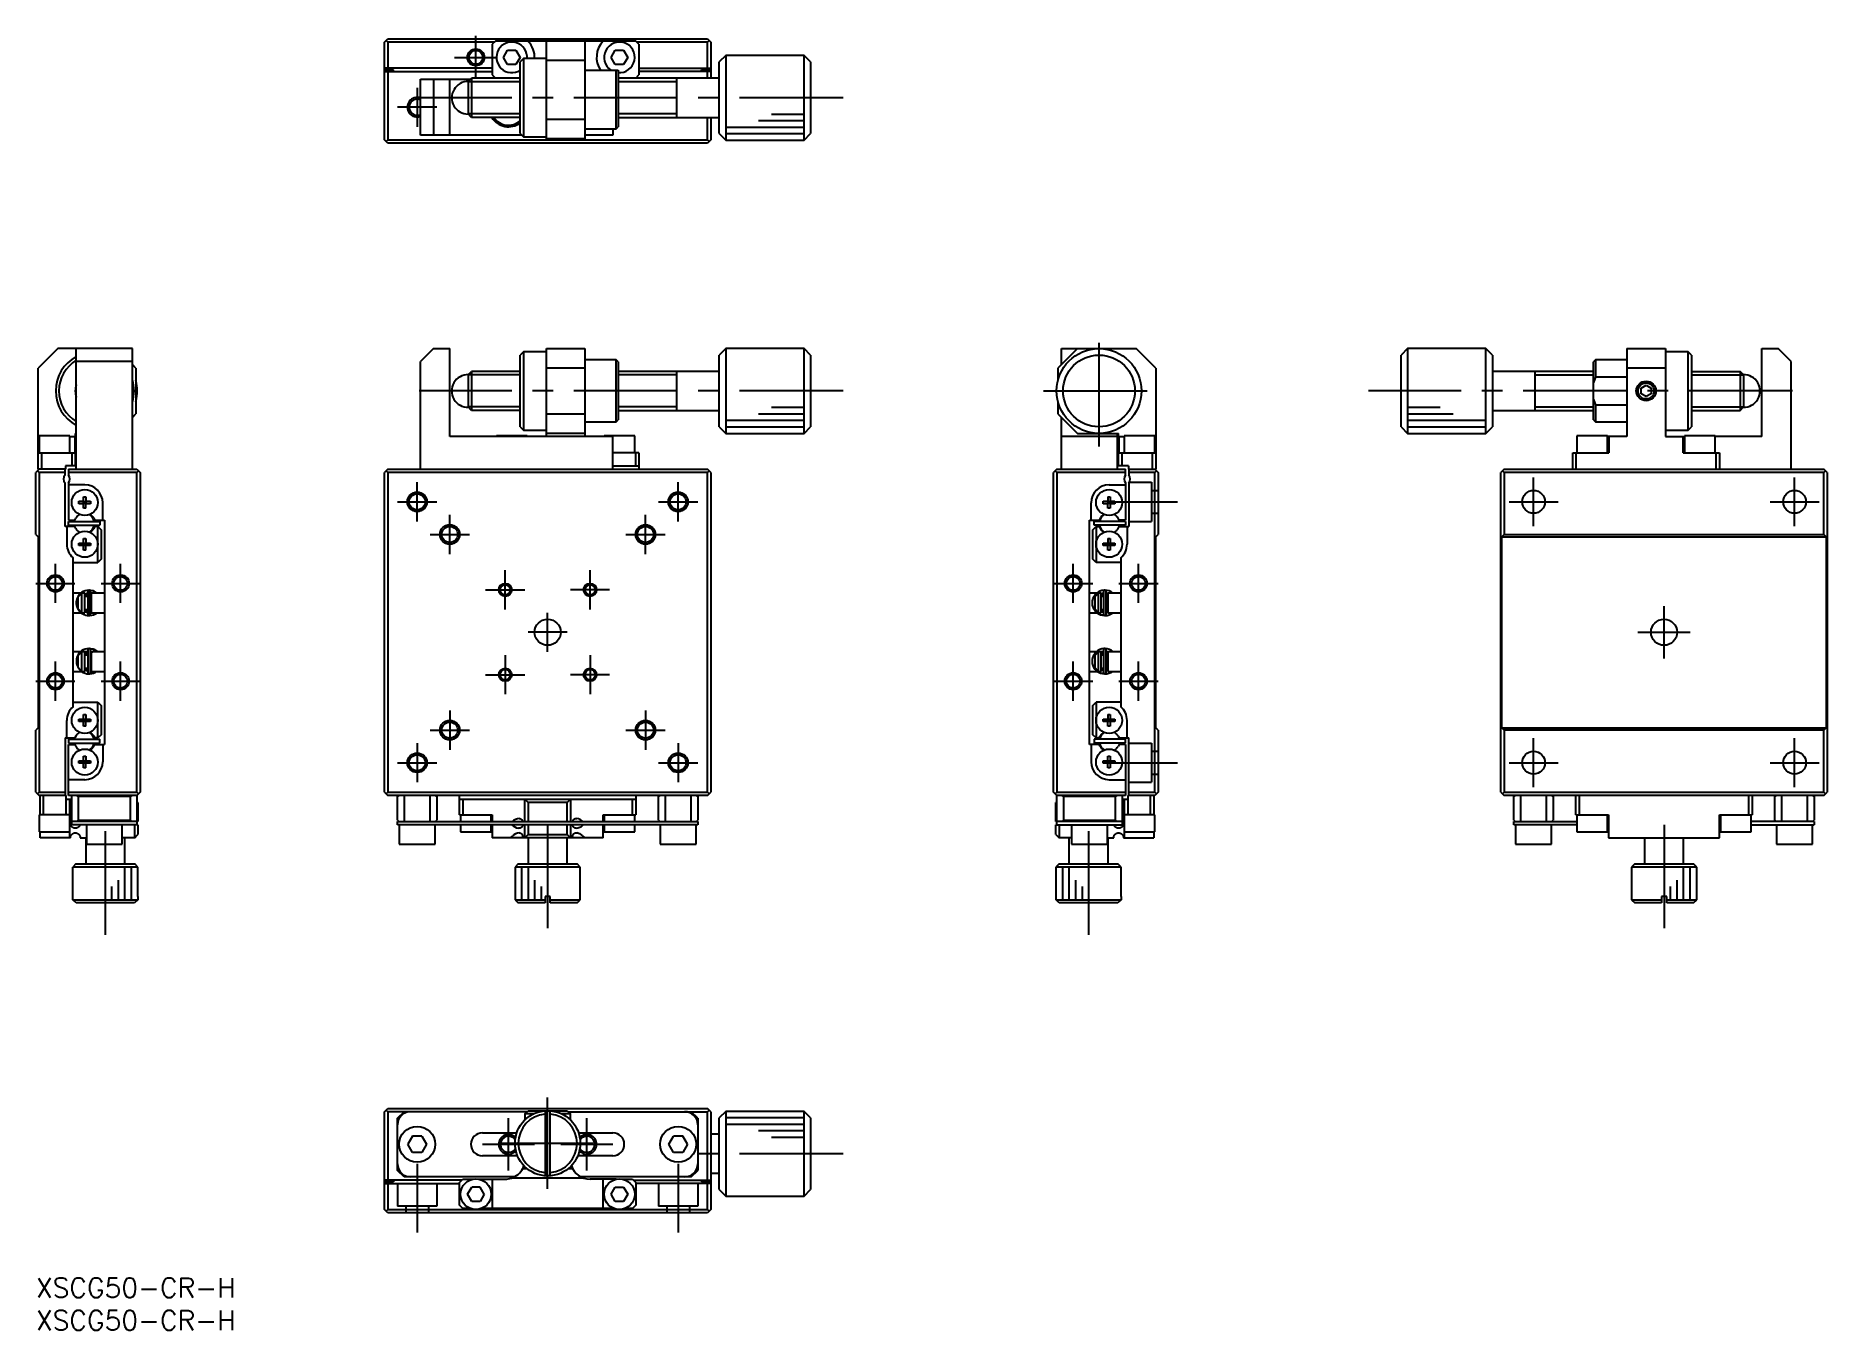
# Model space of a CAD drawing. Extents: x 0 to 275, y -8 to 190.
import ezdxf

# ---------------------------------------------------------------- set-up
doc = ezdxf.new("R2010")
doc.units = 0
doc.header["$LTSCALE"] = 0.5
doc.linetypes.add('CENTER', pattern=[50.8, 31.75, -6.35, 6.35, -6.35])
doc.linetypes.add('DASHED', pattern=[19.05, 12.7, -6.35])
for name, color, linetype in [('MSM_CENTER', 1, 'CENTER'), ('MSM_CONTINUOUS', 7, 'CONTINUOUS'), ('MSM_DASHED', 4, 'DASHED'), ('MSM_NARROW', 5, 'CONTINUOUS'), ('MSM_PART_NUMBER', 7, 'CONTINUOUS')]:
    doc.layers.add(name, color=color, linetype=linetype)
doc.styles.get("Standard").update_dxf_attribs({"font": 'txt.shx', "height": 3, "bigfont": 'bigfont.shx'})

# ---------------------------------------------------------------- blocks, each defined once
blk = doc.blocks.new('*U2')
at = {"layer": 'MSM_PART_NUMBER'}
blk.add_text('XSCG50-CR-H', height=3, dxfattribs=at).set_placement((0, -3))
blk = doc.blocks.new('*U3')
at = {"layer": 'MSM_PART_NUMBER'}
blk.add_text('XSCG50-CR-H', height=3, dxfattribs=at).set_placement((0, -8))

msp = doc.modelspace()

# ---------------------------------------------------------------- linework, layer by layer
at = {"layer": 'MSM_CENTER'}
for p, q in [((67.44493, 183.850001), (67.44493, 190.450001)), ((64.14493, 187.150001), (70.74493, 187.150001)), ((58.44493, 182.5), (58.44493, 176.500001)), ((61.444929, 179.5), (55.44493, 179.5)), ((123.744929, 180.95), (58.744929, 180.95)), ((162.95, 127.5), (162.95, 144.5)), ((123.744929, 136), (58.744929, 136)), ((154.45, 136), (171.45, 136)), ((269.255071, 136), (204.255071, 136)), ((58.444929, 115.999998), (58.444929, 122)), ((98.444929, 115.999998), (98.444929, 122)), ((229.555071, 115.25), (229.555071, 122.75)), ((269.555071, 115.25), (269.555071, 122.75)), ((55.444928, 118.999999), (61.444931, 118.999999)), ((95.444928, 118.999999), (101.444931, 118.999999)), ((164.5, 119), (175, 119)), ((225.805071, 119), (233.305071, 119)), ((265.805071, 119), (273.305071, 119)), ((63.444929, 110.999998), (63.444929, 117)), ((93.444929, 110.999998), (93.444929, 117)), ((60.444928, 113.999999), (66.444931, 113.999999)), ((90.444928, 113.999999), (96.444931, 113.999999)), ((3, 103.499999), (3, 109.500001)), ((13, 103.499999), (13, 109.500001)), ((71.944929, 102.499998), (71.944929, 108.5)), ((84.944929, 102.499998), (84.944929, 108.5)), ((159, 103.499999), (159, 109.500001)), ((169, 103.499999), (169, 109.500001)), ((-0.000001, 106.5), (6.000002, 106.5)), ((9.999999, 106.5), (16.000002, 106.5)), ((68.944928, 105.499999), (74.944931, 105.499999)), ((87.94493, 105.499999), (81.944927, 105.499999)), ((155.999999, 106.5), (162.000002, 106.5)), ((165.999999, 106.5), (172.000002, 106.5)), ((78.444929, 95.999999), (78.444929, 102)), ((249.555071, 95), (249.555071, 103)), ((81.44493, 99), (75.444928, 99)), ((245.555071, 99), (253.555071, 99)), ((3, 88.499999), (3, 94.500001)), ((13, 88.499999), (13, 94.500001)), ((71.944929, 95.500003), (71.944929, 89.500001)), ((84.944929, 95.500003), (84.944929, 89.500001)), ((159, 88.499999), (159, 94.500001)), ((169, 88.499999), (169, 94.500001)), ((-0.000001, 91.5), (6.000002, 91.5)), ((9.999999, 91.5), (16.000002, 91.5)), ((68.944928, 92.500002), (74.944931, 92.500002)), ((87.94493, 92.500002), (81.944927, 92.500002)), ((155.999999, 91.5), (162.000002, 91.5)), ((165.999999, 91.5), (172.000002, 91.5)), ((63.444929, 87.000003), (63.444929, 81.000001)), ((93.444929, 87.000003), (93.444929, 81.000001)), ((60.444928, 84.000002), (66.444931, 84.000002)), ((90.444928, 84.000002), (96.444931, 84.000002)), ((229.555071, 75.25), (229.555071, 82.75)), ((269.555071, 75.25), (269.555071, 82.75)), ((58.444929, 82.000003), (58.444929, 76.000001)), ((98.444929, 82.000003), (98.444929, 76.000001)), ((55.444928, 79.000002), (61.444931, 79.000002)), ((95.444928, 79.000002), (101.444931, 79.000002)), ((164.5, 79), (175, 79)), ((225.805071, 79), (233.305071, 79)), ((265.805071, 79), (273.305071, 79)), ((78.444929, 69.5), (78.444929, 52.5)), ((249.555071, 69.5), (249.555071, 52.5)), ((10.65, 68.5), (10.65, 52.5)), ((161.35, 68.5), (161.35, 52.5)), ((78.444929, 13.65), (78.444929, 27.65)), ((72.444931, 16.500001), (72.444931, 24.5)), ((84.444929, 16.500001), (84.444929, 24.5)), ((68.444932, 20.5), (76.444931, 20.5)), ((71.444929, 20.65), (85.444929, 20.65)), ((80.44493, 20.5), (88.444929, 20.5)), ((58.444929, 17.5), (58.444929, 7)), ((123.744929, 19.05), (98.444929, 19.05)), ((98.444929, 17.5), (98.444929, 7))]:
    msp.add_line(p, q, dxfattribs=at)
at = {"layer": 'MSM_CONTINUOUS'}
for p, q in [((53.444929, 189.5), (53.944929, 190)), ((53.444929, 174.5), (53.444929, 189.5)), ((53.694929, 189.75), (53.944929, 189.5)), ((53.944929, 190), (102.944929, 190)), ((53.944929, 189.5), (53.944929, 185.5)), ((70.294929, 189.5), (53.944929, 189.5)), ((70.444929, 189.65), (69.944929, 189.15)), ((91.944929, 189.65), (70.444929, 189.65)), ((75.492457, 189.65), (75.463085, 189.580821)), ((78.244929, 174.65), (78.244929, 189.65)), ((84.144929, 189.65), (84.144929, 174.65)), ((86.926774, 189.580821), (86.897402, 189.65)), ((92.444929, 189.15), (91.944929, 189.65)), ((102.944929, 189.5), (92.094929, 189.5)), ((102.944929, 190), (103.444929, 189.5)), ((102.944929, 189.5), (103.194929, 189.75)), ((102.944929, 185.5), (102.944929, 189.5)), ((103.444929, 189.5), (103.444929, 183.95)), ((69.944929, 189.15), (69.944929, 184.45)), ((71.674759, 187.15), (72.309844, 188.25)), ((72.309844, 186.05), (71.674759, 187.15)), ((72.309844, 188.25), (73.580015, 188.25)), ((73.580015, 188.25), (74.2151, 187.15)), ((74.2151, 187.15), (73.580015, 186.05)), ((74.744929, 186.95), (74.244929, 186.45)), ((74.744929, 186.95), (74.744929, 174.95)), ((78.244929, 186.95), (74.744929, 186.95)), ((88.174759, 187.15), (88.809844, 188.25)), ((88.809844, 186.05), (88.174759, 187.15)), ((88.809844, 188.25), (90.080015, 188.25)), ((90.080015, 188.25), (90.7151, 187.15)), ((90.7151, 187.15), (90.080015, 186.05)), ((92.444929, 189.15), (92.444929, 184.45)), ((105.744929, 187.45), (104.744929, 186.45)), ((105.744929, 187.45), (105.744929, 174.45)), ((117.744929, 187.45), (105.744929, 187.45)), ((117.744929, 174.45), (117.744929, 187.45)), ((118.744929, 186.45), (117.744929, 187.45)), ((69.944929, 185.5), (53.444929, 185.5)), ((53.444929, 185.25), (54.844929, 185.25)), ((53.444929, 185), (69.944929, 185)), ((53.944929, 185), (53.944929, 174.5)), ((54.844929, 185), (54.844929, 185.25)), ((69.944929, 184.45), (70.444929, 183.95)), ((73.580015, 186.05), (72.309844, 186.05)), ((74.244929, 175.45), (74.244929, 186.45)), ((84.144929, 186.65), (78.244929, 186.65)), ((84.144929, 185.2), (89.244929, 185.2)), ((90.080015, 186.05), (88.809844, 186.05)), ((88.944929, 176.2), (88.944929, 185.2)), ((89.244929, 185.2), (89.244929, 176.5)), ((91.944929, 183.95), (92.444929, 184.45)), ((92.444929, 185.5), (103.444929, 185.5)), ((103.444929, 185), (92.444929, 185)), ((103.444929, 185.25), (102.044929, 185.25)), ((102.044929, 185), (102.044929, 185.25)), ((102.944929, 183.95), (102.944929, 185)), ((104.744929, 175.45), (104.744929, 186.45)), ((118.744929, 186.45), (118.744929, 175.45)), ((58.944929, 175.2), (58.944929, 183.8)), ((58.944929, 183.8), (66.636429, 183.8)), ((60.944929, 183.8), (60.944929, 175.2)), ((63.444929, 175.2), (63.444929, 183.8)), ((66.244929, 183.4085), (66.786429, 183.95)), ((66.244929, 183.4085), (66.244929, 178.4915)), ((66.786429, 183.95), (66.786429, 177.95)), ((74.24493, 183.95), (66.786429, 183.95)), ((104.744929, 183.95), (89.244929, 183.95)), ((98.244929, 177.949995), (98.244929, 183.950005)), ((66.786429, 177.95), (66.244929, 178.4915)), ((74.24493, 177.95), (66.786429, 177.95)), ((78.244929, 177.65), (84.144929, 177.65)), ((84.144929, 176.2), (88.944929, 176.2)), ((88.444929, 176.2), (88.444929, 175.2)), ((88.944929, 176.2), (89.244929, 176.5)), ((89.244929, 177.95), (104.744929, 177.95)), ((102.944929, 174.5), (102.944929, 177.95)), ((103.444929, 177.95), (103.444929, 174.5)), ((53.944929, 174), (53.444929, 174.5)), ((53.944929, 174.5), (53.694929, 174.25)), ((53.944929, 174.5), (102.944929, 174.5)), ((102.944929, 174), (53.944929, 174)), ((74.494929, 175.2), (58.944929, 175.2)), ((74.244929, 175.45), (74.744929, 174.95)), ((74.744929, 174.95), (78.244929, 174.95)), ((84.144929, 174.65), (78.244929, 174.65)), ((88.444929, 175.2), (84.144929, 175.2)), ((103.194929, 174.25), (102.944929, 174.5)), ((103.444929, 174.5), (102.944929, 174)), ((104.744929, 175.45), (105.744929, 174.45)), ((105.744929, 174.45), (117.744929, 174.45)), ((117.744929, 174.45), (118.744929, 175.45)), ((3.35, 142.5), (0.35, 139.5)), ((14.8, 142.5), (3.35, 142.5)), ((6.2, 124), (6.2, 142.5)), ((14.8, 140.5), (6.2, 140.5)), ((14.8, 124), (14.8, 142.5)), ((15.35, 139.5), (14.8, 140.05)), ((60.944929, 142.5), (58.944929, 140.5)), ((58.944929, 124), (58.944929, 140.5)), ((60.944929, 142.5), (63.444929, 142.5)), ((63.444929, 129), (63.444929, 142.5)), ((74.744929, 142), (74.244929, 141.5)), ((74.244929, 130.5), (74.244929, 141.5)), ((74.744929, 142), (74.744929, 130)), ((78.244929, 142), (74.744929, 142)), ((78.244929, 142.5), (84.144929, 142.5)), ((78.244929, 129), (78.244929, 142.5)), ((84.144929, 142.5), (84.144929, 129)), ((88.944929, 140.75), (84.144929, 140.75)), ((88.944929, 131.25), (88.944929, 140.75)), ((89.244929, 140.45), (88.944929, 140.75)), ((89.244929, 140.45), (89.244929, 131.55)), ((105.744929, 142.5), (104.744929, 141.5)), ((104.744929, 130.5), (104.744929, 141.5)), ((105.744929, 142.5), (105.744929, 129.5)), ((117.744929, 142.5), (105.744929, 142.5)), ((117.744929, 129.5), (117.744929, 142.5)), ((118.744929, 141.5), (117.744929, 142.5)), ((118.744929, 141.5), (118.744929, 130.5)), ((159.65, 142.5), (156.65, 139.5)), ((157.2, 142.5), (168.65, 142.5)), ((157.2, 140.05), (157.2, 142.5)), ((171.65, 139.5), (168.65, 142.5)), ((210.255071, 142.5), (209.255071, 141.5)), ((209.255071, 130.5), (209.255071, 141.5)), ((210.255071, 142.5), (210.255071, 129.5)), ((222.255071, 142.5), (210.255071, 142.5)), ((222.255071, 129.5), (222.255071, 142.5)), ((223.255071, 141.5), (222.255071, 142.5)), ((223.255071, 141.5), (223.255071, 130.5)), ((239.055071, 140.75), (238.755071, 140.45)), ((238.755071, 131.55), (238.755071, 140.45)), ((239.055071, 140.75), (239.055071, 138.12132)), ((243.855071, 140.75), (239.055071, 140.75)), ((243.855071, 142.5), (243.855071, 129)), ((243.855071, 142.5), (249.755071, 142.5)), ((249.755071, 142.5), (249.755071, 129)), ((253.255071, 142), (249.755071, 142)), ((253.255071, 130), (253.255071, 142)), ((253.755071, 141.5), (253.255071, 142)), ((253.755071, 141.5), (253.755071, 130.5)), ((264.555071, 129), (264.555071, 142.5)), ((264.555071, 142.5), (267.055071, 142.5)), ((269.055071, 140.5), (267.055071, 142.5)), ((269.055071, 124), (269.055071, 140.5)), ((0.35, 124), (0.35, 139.5)), ((15.35, 139.5), (15.35, 132.5)), ((66.244929, 138.4585), (66.786429, 139)), ((66.244929, 138.4585), (66.244929, 133.5415)), ((66.786429, 139), (66.786429, 133)), ((74.24493, 139), (66.786429, 139)), ((84.144929, 139.5), (78.244929, 139.5)), ((104.744929, 139), (89.244949, 139)), ((98.244929, 132.999995), (98.244929, 139.000005)), ((156.65, 139.5), (156.65, 137.6)), ((171.65, 139.5), (171.65, 124)), ((238.755051, 139), (223.255071, 139)), ((229.755071, 139.000005), (229.755071, 132.999995)), ((239.055071, 138.12132), (238.755071, 137.319091)), ((243.855071, 138.12132), (239.055071, 138.12132)), ((249.755071, 139.5), (243.855071, 139.5)), ((253.75507, 139), (261.213571, 139)), ((261.213571, 139), (261.213571, 133)), ((261.755071, 138.4585), (261.213571, 139)), ((261.755071, 138.4585), (261.755071, 133.5415)), ((238.755071, 134.680909), (239.055071, 133.87868)), ((246.055071, 136.433013), (246.805071, 136.866025)), ((246.055071, 135.566987), (246.055071, 136.433013)), ((246.805071, 135.133975), (246.055071, 135.566987)), ((246.805071, 136.866025), (247.555071, 136.433013)), ((247.555071, 135.566987), (246.805071, 135.133975)), ((247.555071, 136.433013), (247.555071, 135.566987)), ((14.8, 131.95), (15.35, 132.5)), ((66.786429, 133), (66.244929, 133.5415)), ((74.24493, 133), (66.786429, 133)), ((78.244929, 132.5), (84.144929, 132.5)), ((89.244949, 133), (104.744929, 133)), ((156.65, 134.4), (156.65, 132.5)), ((156.65, 132.5), (159.65, 129.5)), ((157.2, 124), (157.2, 131.95)), ((223.255071, 133), (238.755051, 133)), ((239.055071, 133.87868), (239.055071, 131.25)), ((239.055071, 133.87868), (243.855071, 133.87868)), ((253.75507, 133), (261.213571, 133)), ((261.213571, 133), (261.755071, 133.5415)), ((5.2, 129.1), (0.5, 129.1)), ((0.5, 129.1), (0.5, 126.5)), ((5.2, 126.5), (5.2, 129.1)), ((6.05, 129.5), (6.05, 124.5)), ((6.05, 129.5), (6.2, 129.5)), ((75.294929, 129.1), (70.594929, 129.1)), ((70.594929, 129.1), (70.594929, 129)), ((74.244929, 130.5), (74.744929, 130)), ((74.744929, 130), (78.244929, 130)), ((75.294929, 129), (75.294929, 129.1)), ((84.144929, 129.5), (78.244929, 129.5)), ((84.144929, 131.25), (88.944929, 131.25)), ((91.794929, 129.1), (87.094929, 129.1)), ((87.094929, 129.1), (87.094929, 129)), ((88.944929, 131.25), (89.244929, 131.55)), ((91.794929, 126.5), (91.794929, 129.1)), ((104.744929, 130.5), (105.744929, 129.5)), ((105.744929, 129.5), (117.744929, 129.5)), ((117.744929, 129.5), (118.744929, 130.5)), ((159.65, 129.5), (165.95, 129.5)), ((165.8, 124), (165.8, 129.5)), ((165.95, 124.5), (165.95, 129.5)), ((171.5, 129.1), (166.8, 129.1)), ((166.8, 129.1), (166.8, 126.5)), ((171.5, 126.5), (171.5, 129.1)), ((209.255071, 130.5), (210.255071, 129.5)), ((210.255071, 129.5), (222.255071, 129.5)), ((222.255071, 129.5), (223.255071, 130.5)), ((240.905071, 129.1), (236.205071, 129.1)), ((236.205071, 129.1), (236.205071, 126.5)), ((238.755071, 131.55), (239.055071, 131.25)), ((239.055071, 131.25), (243.855071, 131.25)), ((240.905071, 126.5), (240.905071, 129.1)), ((249.755071, 130), (253.255071, 130)), ((257.405071, 129.1), (252.705071, 129.1)), ((252.705071, 129.1), (252.705071, 126.5)), ((253.255071, 130), (253.755071, 130.5)), ((257.405071, 126.5), (257.405071, 129.1)), ((0.35, 129), (0.5, 129)), ((0.35, 126.5), (6.05, 126.5)), ((0.419179, 129), (0.419179, 126.5)), ((0.85, 126.5), (0.85, 124)), ((5.2, 129), (6.05, 129)), ((5.55, 124.5), (5.55, 126.5)), ((6.009736, 126.5), (6.009736, 129)), ((88.444929, 129), (63.444929, 129)), ((88.444929, 124), (88.444929, 129)), ((92.444929, 126.5), (88.444929, 126.5)), ((91.944929, 124.5), (91.944929, 126.5)), ((92.444929, 126.5), (92.444929, 124)), ((165.8, 129), (157.2, 129)), ((165.95, 129), (166.8, 129)), ((165.95, 126.5), (171.65, 126.5)), ((165.990264, 129), (165.990264, 126.5)), ((166.45, 126.5), (166.45, 124.5)), ((171.15, 124), (171.15, 126.5)), ((171.65, 129), (171.5, 129)), ((171.580821, 126.5), (171.580821, 129)), ((235.555071, 124), (235.555071, 126.5)), ((235.555071, 126.5), (241.102598, 126.5)), ((236.055071, 126.5), (236.055071, 124)), ((243.855071, 129), (240.905071, 129)), ((241.073226, 126.5), (241.073226, 129)), ((241.102598, 129), (241.102598, 126.5)), ((249.755071, 129), (252.705071, 129)), ((252.507543, 126.5), (252.507543, 129)), ((252.507543, 126.5), (258.055071, 126.5)), ((252.536915, 129), (252.536915, 126.5)), ((264.555071, 129), (257.405071, 129)), ((257.555071, 124), (257.555071, 126.5)), ((258.055071, 126.5), (258.055071, 124)), ((0.5, 124), (0, 123.5)), ((0.5, 123.5), (0.25, 123.75)), ((4.55, 124), (0.35, 124)), ((4.5, 123.161438), (4.5, 124)), ((4.55, 124.5), (4.55, 124)), ((6.05, 124.5), (4.55, 124.5)), ((5, 124), (5, 123.1)), ((5, 124), (15.5, 124)), ((15.5, 124), (16, 123.5)), ((15.75, 123.75), (15.5, 123.5)), ((53.944929, 124), (53.444929, 123.5)), ((53.944929, 123.5), (53.694929, 123.75)), ((53.944929, 124), (102.944929, 124)), ((88.444929, 124.5), (92.444929, 124.5)), ((103.444929, 123.5), (102.944929, 124)), ((103.194929, 123.75), (102.944929, 123.5)), ((156.5, 124), (156, 123.5)), ((156.5, 123.5), (156.25, 123.75)), ((156.5, 124), (167, 124)), ((167.45, 124.5), (165.95, 124.5)), ((167, 123.1), (167, 124)), ((167.45, 124.5), (167.45, 124)), ((167.45, 124), (171.65, 124)), ((167.5, 124), (167.5, 123.161438)), ((171.5, 124), (172, 123.5)), ((171.75, 123.75), (171.5, 123.5)), ((225.055071, 124), (224.555071, 123.5)), ((225.055071, 123.5), (224.805071, 123.75)), ((225.055071, 124), (274.055071, 124)), ((274.555071, 123.5), (274.055071, 124)), ((274.305071, 123.75), (274.055071, 123.5)), ((0, 114), (0, 123.5)), ((0.5, 123.5), (0.5, 74.5)), ((4.5, 123.5), (0.5, 123.5)), ((4.5, 115.2), (4.5, 121.838562)), ((15.5, 123.5), (5, 123.5)), ((5, 121.9), (5, 116.2)), ((7.5, 121.6), (5, 121.6)), ((15.5, 74.5), (15.5, 123.5)), ((16, 123.5), (16, 74.5)), ((53.444929, 74.5), (53.444929, 123.5)), ((102.944929, 123.5), (53.944929, 123.5)), ((53.944929, 123.5), (53.944929, 74.5)), ((102.944929, 74.5), (102.944929, 123.5)), ((103.444929, 123.5), (103.444929, 74.5)), ((156, 74.5), (156, 123.5)), ((167, 123.5), (156.5, 123.5)), ((156.5, 123.5), (156.5, 74.5)), ((164.5, 121.6), (167, 121.6)), ((167, 121.9), (167, 116.2)), ((171.5, 123.5), (167.5, 123.5)), ((167.5, 121.838562), (167.5, 115.2)), ((171.5, 74.5), (171.5, 123.5)), ((172, 123.5), (172, 114)), ((224.555071, 74.5), (224.555071, 123.5)), ((225.055071, 123.5), (225.055071, 114)), ((274.055071, 123.5), (225.055071, 123.5)), ((274.055071, 114), (274.055071, 123.5)), ((274.555071, 123.5), (274.555071, 74.5)), ((6.613639, 119.08), (7.32, 119.08)), ((6.613639, 118.72), (6.613639, 119.08)), ((7.32, 118.72), (6.613639, 118.72)), ((7.32, 119.786361), (7.68, 119.786361)), ((7.32, 119.08), (7.32, 119.786361)), ((7.330372, 119.069628), (7.32, 119.08)), ((7.330372, 118.730372), (7.32, 118.72)), ((7.32, 118.013639), (7.32, 118.72)), ((7.330372, 118.730372), (7.330372, 119.069628)), ((7.330372, 119.069628), (7.669628, 119.069628)), ((7.669628, 118.730372), (7.330372, 118.730372)), ((7.669628, 119.069628), (7.68, 119.08)), ((7.669628, 119.069628), (7.669628, 118.730372)), ((7.669628, 118.730372), (7.68, 118.72)), ((7.68, 119.786361), (7.68, 119.08)), ((7.68, 119.08), (8.386361, 119.08)), ((8.386361, 118.72), (7.68, 118.72)), ((7.68, 118.013639), (7.68, 118.72)), ((8.386361, 119.08), (8.386361, 118.72)), ((10.25, 116.2), (10.25, 118.85)), ((161.75, 116.2), (161.75, 118.85)), ((163.613639, 118.72), (163.613639, 119.08)), ((163.613639, 119.08), (164.32, 119.08)), ((164.32, 118.72), (163.613639, 118.72)), ((164.32, 119.786361), (164.68, 119.786361)), ((164.32, 119.786361), (164.32, 119.08)), ((164.330372, 119.069628), (164.32, 119.08)), ((164.330372, 118.730372), (164.32, 118.72)), ((164.32, 118.013639), (164.32, 118.72)), ((164.330372, 119.069628), (164.669628, 119.069628)), ((164.330372, 118.730372), (164.330372, 119.069628)), ((164.669628, 118.730372), (164.330372, 118.730372)), ((164.669628, 119.069628), (164.68, 119.08)), ((164.669628, 119.069628), (164.669628, 118.730372)), ((164.669628, 118.730372), (164.68, 118.72)), ((164.68, 119.786361), (164.68, 119.08)), ((164.68, 119.08), (165.386361, 119.08)), ((164.68, 118.72), (164.68, 118.013639)), ((165.386361, 118.72), (164.68, 118.72)), ((165.386361, 119.08), (165.386361, 118.72)), ((5, 116.2), (5.955588, 116.2)), ((5, 116), (9.8, 116)), ((5, 115.4), (5, 116)), ((5, 115.4), (9.8, 115.4)), ((5.955588, 116.2), (6.125185, 116.49375)), ((7.68, 118.013639), (7.32, 118.013639)), ((8.874815, 116.49375), (9.044412, 116.2)), ((9.044412, 116.2), (10.5, 116.2)), ((9.8, 116), (9.8, 115.4)), ((10.5, 116.2), (10.5, 81.8)), ((161.5, 116.2), (162.955588, 116.2)), ((161.5, 81.8), (161.5, 116.2)), ((162.2, 115.4), (162.2, 116)), ((167, 116), (162.2, 116)), ((167, 115.4), (162.2, 115.4)), ((163.125185, 116.49375), (162.955588, 116.2)), ((164.68, 118.013639), (164.32, 118.013639)), ((166.044412, 116.2), (165.874815, 116.49375)), ((167, 116.2), (166.044412, 116.2)), ((167, 116), (167, 115.4)), ((0, 114), (0.35, 113.65)), ((0.35, 113.65), (0.35, 84.35)), ((5.955588, 115.2), (4.5, 115.2)), ((4.75, 115.2), (4.75, 112.5)), ((6.125185, 114.90625), (5.955588, 115.2)), ((6.613639, 112.68), (7.32, 112.68)), ((6.613639, 112.32), (6.613639, 112.68)), ((7.32, 113.386361), (7.68, 113.386361)), ((7.32, 112.68), (7.32, 113.386361)), ((7.330372, 112.669628), (7.32, 112.68)), ((7.330372, 112.330372), (7.330372, 112.669628)), ((7.330372, 112.669628), (7.669628, 112.669628)), ((7.669628, 112.669628), (7.68, 112.68)), ((7.669628, 112.669628), (7.669628, 112.330372)), ((7.68, 113.386361), (7.68, 112.68)), ((7.68, 112.68), (8.386361, 112.68)), ((8.386361, 112.68), (8.386361, 112.32)), ((9.044412, 115.2), (8.874815, 114.90625)), ((9.5, 115.2), (9.044412, 115.2)), ((9.5, 109.7), (9.5, 115.2)), ((9.5, 115.2), (10, 114.7)), ((10, 114.7), (10, 110.2)), ((162, 114.7), (162.5, 115.2)), ((162, 110.2), (162, 114.7)), ((162.5, 115.2), (162.5, 109.7)), ((162.5, 115.2), (162.955588, 115.2)), ((162.955588, 115.2), (163.125185, 114.90625)), ((163.613639, 112.32), (163.613639, 112.68)), ((163.613639, 112.68), (164.32, 112.68)), ((164.32, 113.386361), (164.68, 113.386361)), ((164.32, 113.386361), (164.32, 112.68)), ((164.330372, 112.669628), (164.32, 112.68)), ((164.330372, 112.669628), (164.669628, 112.669628)), ((164.330372, 112.330372), (164.330372, 112.669628)), ((164.669628, 112.669628), (164.68, 112.68)), ((164.669628, 112.669628), (164.669628, 112.330372)), ((164.68, 113.386361), (164.68, 112.68)), ((164.68, 112.68), (165.386361, 112.68)), ((165.386361, 112.68), (165.386361, 112.32)), ((165.874815, 114.90625), (166.044412, 115.2)), ((166.044412, 115.2), (167.5, 115.2)), ((167.25, 115.2), (167.25, 112.5)), ((171.65, 113.65), (172, 114)), ((171.65, 84.35), (171.65, 113.65)), ((224.705071, 113.65), (225.055071, 114)), ((224.705071, 84.35), (224.705071, 113.65)), ((224.705071, 113.65), (274.405071, 113.65)), ((225.055071, 114), (274.055071, 114)), ((274.055071, 114), (274.405071, 113.65)), ((274.405071, 113.65), (274.405071, 84.35)), ((5.7, 87.579062), (5.7, 110.420938)), ((7.32, 112.32), (6.613639, 112.32)), ((7.330372, 112.330372), (7.32, 112.32)), ((7.32, 111.613639), (7.32, 112.32)), ((7.68, 111.613639), (7.32, 111.613639)), ((7.669628, 112.330372), (7.330372, 112.330372)), ((7.669628, 112.330372), (7.68, 112.32)), ((8.386361, 112.32), (7.68, 112.32)), ((7.68, 111.613639), (7.68, 112.32)), ((10, 110.2), (9.5, 109.7)), ((162.5, 109.7), (162, 110.2)), ((164.32, 112.32), (163.613639, 112.32)), ((164.330372, 112.330372), (164.32, 112.32)), ((164.32, 111.613639), (164.32, 112.32)), ((164.68, 111.613639), (164.32, 111.613639)), ((164.669628, 112.330372), (164.330372, 112.330372)), ((164.669628, 112.330372), (164.68, 112.32)), ((164.68, 112.32), (164.68, 111.613639)), ((165.386361, 112.32), (164.68, 112.32)), ((166.3, 110.420938), (166.3, 87.579062)), ((5.7, 109.7), (9.5, 109.7)), ((166.3, 109.7), (162.5, 109.7)), ((6.898375, 105), (5.7, 105)), ((6.5, 104.416515), (7, 104.945683)), ((6.5, 102.583485), (6.5, 104.416515)), ((6.899534, 105), (6.899369, 105)), ((7, 105), (7, 102)), ((7.5, 105), (7, 105)), ((7.499989, 104.914926), (7.952123, 105.046028)), ((7.5, 102), (7.5, 105)), ((7.95215, 104.5), (7.5, 104.5)), ((7.7, 104.5), (7.7, 105)), ((7.95215, 105.258046), (7.95215, 101.758046)), ((8.921029, 105.299002), (8.179486, 105.456727)), ((8.351469, 105.289885), (8.349711, 105.289049)), ((8.383058, 105.303901), (8.351469, 105.289885)), ((8.35215, 101.758046), (8.35215, 105.258046)), ((8.35215, 104.656435), (8.499968, 104.916361)), ((8.5, 104.5), (8.35215, 104.5)), ((8.415296, 105.316321), (8.383058, 105.303901)), ((8.448101, 105.327113), (8.415296, 105.316321)), ((8.481395, 105.336251), (8.448101, 105.327113)), ((8.515096, 105.343715), (8.481395, 105.336251)), ((8.5, 105), (8.5, 102)), ((10.5, 105), (8.5, 105)), ((8.54912, 105.349485), (8.515096, 105.343715)), ((8.583386, 105.353548), (8.54912, 105.349485)), ((8.617809, 105.355894), (8.583386, 105.353548)), ((8.652305, 105.356517), (8.617809, 105.355894)), ((8.686791, 105.355416), (8.652305, 105.356517)), ((8.721181, 105.352592), (8.686791, 105.355416)), ((8.755392, 105.348053), (8.721181, 105.352592)), ((8.789339, 105.341809), (8.755392, 105.348053)), ((8.82294, 105.333875), (8.789339, 105.341809)), ((8.819601, 105.011824), (8.813275, 105)), ((8.826062, 105.024329), (8.819601, 105.011824)), ((8.856113, 105.32427), (8.82294, 105.333875)), ((8.927827, 105.296089), (8.823805, 104.999982)), ((8.832617, 105.037435), (8.826062, 105.024329)), ((8.839223, 105.051057), (8.832617, 105.037435)), ((8.845838, 105.065106), (8.839223, 105.051057)), ((8.852418, 105.079491), (8.845838, 105.065106)), ((8.858921, 105.094119), (8.852418, 105.079491)), ((8.888774, 105.313017), (8.856113, 105.32427)), ((8.865305, 105.108895), (8.858921, 105.094119)), ((8.871528, 105.123723), (8.865305, 105.108895)), ((8.87755, 105.138508), (8.871528, 105.123723)), ((8.883332, 105.153153), (8.87755, 105.138508)), ((8.888837, 105.167564), (8.883332, 105.153153)), ((8.919164, 105.300863), (8.888774, 105.313017)), ((8.894029, 105.181646), (8.888837, 105.167564)), ((8.898874, 105.19531), (8.894029, 105.181646)), ((8.90334, 105.208465), (8.898874, 105.19531)), ((8.9074, 105.221027), (8.90334, 105.208465)), ((8.911026, 105.232915), (8.9074, 105.221027)), ((8.914194, 105.244052), (8.911026, 105.232915)), ((8.916886, 105.254364), (8.914194, 105.244052)), ((8.919082, 105.263786), (8.916886, 105.254364)), ((8.917832, 105.301144), (8.919824, 105.300489)), ((9.405799, 105.000034), (8.918724, 105.300011)), ((8.920769, 105.272256), (8.919082, 105.263786)), ((8.919824, 105.300489), (8.921303, 105.298644)), ((8.921936, 105.279719), (8.920769, 105.272256)), ((8.921303, 105.298644), (8.922258, 105.295621)), ((8.922576, 105.286128), (8.921936, 105.279719)), ((8.922258, 105.295621), (8.922683, 105.29144)), ((8.922683, 105.29144), (8.922576, 105.286128)), ((162.593875, 105), (161.5, 105)), ((162.3, 104.416515), (162.8, 104.945683)), ((162.3, 104.416515), (162.3, 102.583485)), ((162.594713, 105), (162.594607, 105)), ((162.595061, 105), (162.594958, 105)), ((162.8, 105), (162.8, 102)), ((163.3, 105), (162.8, 105)), ((163.081276, 105.300011), (163.071022, 105.295589)), ((163.133503, 105.320889), (163.080836, 105.300863)), ((163.29982, 104.9586), (163.647848, 105.046046)), ((163.299986, 104.951748), (163.309771, 104.953375)), ((163.3, 102), (163.3, 105)), ((163.64785, 104.5), (163.3, 104.5)), ((163.309771, 104.953375), (163.324492, 104.955181)), ((163.324492, 104.955181), (163.33929, 104.956234)), ((163.33929, 104.956234), (163.354125, 104.956529)), ((163.354125, 104.956529), (163.368959, 104.956065)), ((163.368959, 104.956065), (163.383752, 104.954845)), ((163.383752, 104.954845), (163.398464, 104.95287)), ((163.398464, 104.95287), (163.413057, 104.950146)), ((163.413057, 104.950146), (163.427492, 104.946682)), ((163.427492, 104.946682), (163.441731, 104.942488)), ((163.441731, 104.942488), (163.455738, 104.937575)), ((163.455738, 104.937575), (163.469476, 104.931959)), ((163.469476, 104.931959), (163.48291, 104.925654)), ((163.48291, 104.925654), (163.496006, 104.91868)), ((163.496006, 104.91868), (163.508731, 104.911056)), ((163.5, 104.5), (163.5, 104.91675)), ((163.508731, 104.911056), (163.521054, 104.902803)), ((163.521054, 104.902803), (163.532945, 104.893943)), ((163.532945, 104.893943), (163.544375, 104.884502)), ((163.544375, 104.884502), (163.555316, 104.874505)), ((163.555316, 104.874505), (163.565744, 104.863978)), ((163.565744, 104.863978), (163.575634, 104.852949)), ((163.575634, 104.852949), (163.584964, 104.841446)), ((163.584964, 104.841446), (163.593711, 104.8295)), ((163.593711, 104.8295), (163.601858, 104.81714)), ((163.601858, 104.81714), (163.609386, 104.804398)), ((163.609386, 104.804398), (163.616278, 104.791305)), ((163.616278, 104.791305), (163.622521, 104.777893)), ((163.622521, 104.777893), (163.628099, 104.764195)), ((163.628099, 104.764195), (163.633003, 104.750245)), ((163.633003, 104.750245), (163.63722, 104.736075)), ((163.63722, 104.736075), (163.640744, 104.721719)), ((163.640744, 104.721719), (163.643566, 104.707212)), ((163.643566, 104.707212), (163.64568, 104.692588)), ((163.64568, 104.692588), (163.647084, 104.677881)), ((163.647084, 104.677881), (163.647773, 104.663126)), ((163.647773, 104.663126), (163.64785, 104.656435)), ((163.64785, 105.258046), (163.64785, 101.758046)), ((163.82591, 105.45682), (163.725286, 105.453193)), ((164.04785, 101.758046), (164.04785, 105.258046)), ((164.3, 104.5), (164.04785, 104.5)), ((164.047852, 105.045727), (164.300113, 104.991421)), ((164.3, 105), (164.3, 102)), ((166.3, 105), (164.3, 105)), ((5.7, 102), (6.917522, 102)), ((7, 102.054317), (6.5, 102.583485)), ((6.917983, 102), (6.918089, 102)), ((6.918617, 102), (6.918738, 102)), ((7, 102), (7.5, 102)), ((7.952149, 101.970366), (7.499932, 102.100898)), ((7.5, 102.5), (7.95215, 102.5)), ((7.7, 102.024524), (7.7, 102.5)), ((8.35215, 102.5), (8.5, 102.5)), ((8.499961, 102.099736), (8.35215, 102.359658)), ((8.50021, 101.996816), (8.352153, 101.970048)), ((8.5, 102), (10.5, 102)), ((8.513234, 101.999892), (8.50021, 101.996816)), ((8.860206, 101.693134), (8.861344, 101.693503)), ((8.861344, 101.693503), (8.862365, 101.693837)), ((8.862365, 101.693837), (8.863651, 101.694259)), ((8.863651, 101.694259), (8.865321, 101.694812)), ((8.865321, 101.694812), (8.866933, 101.69535)), ((8.866933, 101.69535), (8.870148, 101.696435)), ((8.870148, 101.696435), (8.871962, 101.697056)), ((8.871962, 101.697056), (8.87553, 101.698293)), ((8.87553, 101.698293), (8.919164, 101.71523)), ((8.917832, 101.714949), (8.917524, 101.71568)), ((8.919164, 101.71523), (8.917832, 101.714949)), ((8.918922, 101.716166), (8.971852, 101.739769)), ((161.5, 102), (162.61334, 102)), ((162.8, 102.054317), (162.3, 102.583485)), ((162.8, 102), (163.3, 102)), ((163.071964, 101.720038), (163.141641, 101.948326)), ((163.077502, 101.731062), (163.077295, 101.725666)), ((163.077295, 101.725666), (163.077596, 101.72134)), ((163.078215, 101.737496), (163.077502, 101.731062)), ((163.077596, 101.72134), (163.07806, 101.719125)), ((163.07806, 101.719125), (163.080836, 101.71523)), ((163.079429, 101.744927), (163.078215, 101.737496)), ((163.081137, 101.75331), (163.079429, 101.744927)), ((163.080836, 101.71523), (163.111226, 101.703076)), ((163.083329, 101.762594), (163.081137, 101.75331)), ((163.085992, 101.77272), (163.083329, 101.762594)), ((163.089107, 101.783627), (163.085992, 101.77272)), ((163.092657, 101.795247), (163.089107, 101.783627)), ((163.09662, 101.807508), (163.092657, 101.795247)), ((163.100971, 101.820335), (163.09662, 101.807508)), ((163.105682, 101.833648), (163.100971, 101.820335)), ((163.110726, 101.847365), (163.105682, 101.833648)), ((163.116071, 101.861402), (163.110726, 101.847365)), ((163.111226, 101.703076), (163.143887, 101.691823)), ((163.121684, 101.875671), (163.116071, 101.861402)), ((163.12753, 101.890086), (163.121684, 101.875671)), ((163.133573, 101.904556), (163.12753, 101.890086)), ((163.132831, 101.694965), (163.820526, 101.559366)), ((163.139776, 101.918992), (163.133573, 101.904556)), ((163.146101, 101.933306), (163.139776, 101.918992)), ((163.141641, 101.948326), (163.167078, 102.000011)), ((163.143887, 101.691823), (163.17706, 101.682218)), ((163.152508, 101.947409), (163.146101, 101.933306)), ((163.158958, 101.961214), (163.152508, 101.947409)), ((163.165412, 101.974636), (163.158958, 101.961214)), ((163.171828, 101.987591), (163.165412, 101.974636)), ((163.178169, 102), (163.171828, 101.987591)), ((163.17706, 101.682218), (163.210661, 101.674284)), ((163.210661, 101.674284), (163.244608, 101.66804)), ((163.244608, 101.66804), (163.278819, 101.663501)), ((163.278819, 101.663501), (163.313209, 101.660677)), ((163.303514, 102.063718), (163.299988, 102.064344)), ((163.3, 102.5), (163.64785, 102.5)), ((163.318204, 102.06159), (163.303514, 102.063718)), ((163.313209, 101.660677), (163.347695, 101.659576)), ((163.332982, 102.060215), (163.318204, 102.06159)), ((163.347807, 102.059597), (163.332982, 102.060215)), ((163.347695, 101.659576), (163.382191, 101.660199)), ((163.362643, 102.059737), (163.347807, 102.059597)), ((163.377448, 102.060635), (163.362643, 102.059737)), ((163.392184, 102.062287), (163.377448, 102.060635)), ((163.382191, 101.660199), (163.416614, 101.662545)), ((163.406812, 102.064687), (163.392184, 102.062287)), ((163.421294, 102.067828), (163.406812, 102.064687)), ((163.416614, 101.662545), (163.45088, 101.666608)), ((163.435594, 102.071701), (163.421294, 102.067828)), ((163.449673, 102.076292), (163.435594, 102.071701)), ((163.463496, 102.08159), (163.449673, 102.076292)), ((163.45088, 101.666608), (163.484904, 101.672378)), ((163.47703, 102.087577), (163.463496, 102.08159)), ((163.490239, 102.094237), (163.47703, 102.087577)), ((163.484904, 101.672378), (163.518605, 101.679842)), ((163.503093, 102.101551), (163.490239, 102.094237)), ((163.5, 102.099781), (163.5, 102.5)), ((163.515559, 102.109499), (163.503093, 102.101551)), ((163.527608, 102.118058), (163.515559, 102.109499)), ((163.518605, 101.679842), (163.551899, 101.68898)), ((163.539211, 102.127206), (163.527608, 102.118058)), ((163.550342, 102.136918), (163.539211, 102.127206)), ((163.560974, 102.147169), (163.550342, 102.136918)), ((163.551899, 101.68898), (163.584704, 101.699772)), ((163.571083, 102.157932), (163.560974, 102.147169)), ((163.580647, 102.16918), (163.571083, 102.157932)), ((163.589644, 102.180883), (163.580647, 102.16918)), ((163.584704, 101.699772), (163.616942, 101.712191)), ((163.598053, 102.193014), (163.589644, 102.180883)), ((163.605857, 102.205542), (163.598053, 102.193014)), ((163.613037, 102.218437), (163.605857, 102.205542)), ((163.61958, 102.231667), (163.613037, 102.218437)), ((163.616942, 101.712191), (163.648531, 101.726208)), ((163.625469, 102.2452), (163.61958, 102.231667)), ((163.630693, 102.259005), (163.625469, 102.2452)), ((163.635239, 102.273048), (163.630693, 102.259005)), ((163.639099, 102.287296), (163.635239, 102.273048)), ((163.642263, 102.301717), (163.639099, 102.287296)), ((163.644725, 102.316275), (163.642263, 102.301717)), ((163.646479, 102.330937), (163.644725, 102.316275)), ((163.647521, 102.345668), (163.646479, 102.330937)), ((163.64785, 102.359658), (163.647521, 102.345668)), ((163.648531, 101.726208), (163.650289, 101.727044)), ((164.04785, 102.5), (164.3, 102.5)), ((164.300134, 102.024813), (164.047877, 101.970065)), ((164.3, 102), (166.3, 102)), ((8.174127, 101.559274), (8.274916, 101.562913)), ((7.499878, 95.9679), (7.962862, 96.10407)), ((7.96289, 96.316089), (7.96289, 92.816089)), ((8.931768, 96.357045), (8.190225, 96.514769)), ((8.362208, 96.347927), (8.36045, 96.347091)), ((8.393797, 96.361944), (8.362208, 96.347927)), ((8.36289, 92.816089), (8.36289, 96.316089)), ((8.426035, 96.374363), (8.393797, 96.361944)), ((8.45884, 96.385155), (8.426035, 96.374363)), ((8.492134, 96.394294), (8.45884, 96.385155)), ((8.525835, 96.401757), (8.492134, 96.394294)), ((8.559859, 96.407528), (8.525835, 96.401757)), ((8.594125, 96.411591), (8.559859, 96.407528)), ((8.628548, 96.413936), (8.594125, 96.411591)), ((8.663045, 96.41456), (8.628548, 96.413936)), ((8.69753, 96.413458), (8.663045, 96.41456)), ((8.73192, 96.410635), (8.69753, 96.413458)), ((8.766131, 96.406096), (8.73192, 96.410635)), ((8.800078, 96.399852), (8.766131, 96.406096)), ((8.938567, 96.354132), (8.798719, 95.99998)), ((8.83368, 96.391918), (8.800078, 96.399852)), ((8.866852, 96.382313), (8.83368, 96.391918)), ((8.847817, 96.104632), (8.841401, 96.091525)), ((8.854255, 96.118171), (8.847817, 96.104632)), ((8.860675, 96.132058), (8.854255, 96.118171)), ((8.867036, 96.146209), (8.860675, 96.132058)), ((8.899513, 96.371059), (8.866852, 96.382313)), ((8.873301, 96.160537), (8.867036, 96.146209)), ((8.879431, 96.174954), (8.873301, 96.160537)), ((8.885388, 96.189371), (8.879431, 96.174954)), ((8.891135, 96.2037), (8.885388, 96.189371)), ((8.896638, 96.217853), (8.891135, 96.2037)), ((8.901862, 96.231743), (8.896638, 96.217853)), ((8.929903, 96.358905), (8.899513, 96.371059)), ((8.906776, 96.245285), (8.901862, 96.231743)), ((8.911349, 96.258395), (8.906776, 96.245285)), ((8.915554, 96.270994), (8.911349, 96.258395)), ((8.919364, 96.283004), (8.915554, 96.270994)), ((8.922756, 96.294351), (8.919364, 96.283004)), ((8.925709, 96.304966), (8.922756, 96.294351)), ((8.928206, 96.314783), (8.925709, 96.304966)), ((8.93023, 96.323743), (8.928206, 96.314783)), ((8.928571, 96.359187), (8.930516, 96.358565)), ((9.482592, 96.000051), (8.929463, 96.358054)), ((8.93177, 96.33179), (8.93023, 96.323743)), ((8.930516, 96.358565), (8.931975, 96.356816)), ((8.932815, 96.338874), (8.93177, 96.33179)), ((8.931975, 96.356816), (8.932939, 96.353952)), ((8.93336, 96.344953), (8.932815, 96.338874)), ((8.932939, 96.353952), (8.933402, 96.34999)), ((8.933402, 96.34999), (8.93336, 96.344953)), ((163.070537, 96.358054), (163.017626, 96.334468)), ((163.122763, 96.378932), (163.070097, 96.358905)), ((163.295054, 96.018886), (163.637109, 96.104088)), ((163.63711, 96.316089), (163.63711, 92.816089)), ((163.815171, 96.514862), (163.714547, 96.511236)), ((164.03711, 92.816089), (164.03711, 96.316089)), ((164.037113, 96.10377), (164.332936, 96.035537)), ((6.842814, 96), (5.7, 96)), ((6.483868, 93.576589), (7.004004, 92.999493)), ((6.5, 95.416515), (7, 95.945683)), ((6.5, 93.583485), (6.5, 95.416515)), ((7, 93.054317), (6.5, 93.583485)), ((6.843626, 96), (6.843452, 96)), ((6.844007, 96), (6.843903, 96)), ((7, 96), (7, 93)), ((7.5, 96), (7, 96)), ((7.5, 93), (7.5, 96)), ((7.96289, 95.5), (7.5, 95.5)), ((7.5, 93.5), (7.96289, 93.5)), ((7.7, 96), (7.573988, 96)), ((7.7, 95.5), (7.7, 96)), ((7.7, 93.086004), (7.7, 93.5)), ((8.36289, 95.714478), (8.499955, 95.967785)), ((8.5, 95.5), (8.36289, 95.5)), ((8.36289, 93.5), (8.5, 93.5)), ((8.499973, 93.164381), (8.36289, 93.4177)), ((8.5, 96), (8.5, 93)), ((10.5, 96), (8.5, 96)), ((8.567652, 96.00009), (8.749019, 96.000032)), ((8.79087, 96.005027), (8.786693, 96)), ((8.795418, 96.011098), (8.79087, 96.005027)), ((8.800308, 96.018175), (8.795418, 96.011098)), ((8.805512, 96.026214), (8.800308, 96.018175)), ((8.810996, 96.035166), (8.805512, 96.026214)), ((8.816727, 96.044976), (8.810996, 96.035166)), ((8.82267, 96.055585), (8.816727, 96.044976)), ((8.828788, 96.066926), (8.82267, 96.055585)), ((8.835045, 96.078931), (8.828788, 96.066926)), ((8.841401, 96.091525), (8.835045, 96.078931)), ((162.517361, 96), (161.5, 96)), ((162.3, 95.416515), (162.8, 95.945683)), ((162.3, 95.416515), (162.3, 93.583485)), ((162.8, 93.054317), (162.3, 93.583485)), ((162.8, 96), (162.8, 93)), ((163.432504, 96), (162.8, 96)), ((163.247174, 96.000113), (163.295054, 96.018886)), ((163.251124, 96.000079), (163.299754, 96.011524)), ((163.299754, 96.011524), (163.313753, 96.013224)), ((163.3, 93), (163.3, 96)), ((163.63711, 95.5), (163.3, 95.5)), ((163.3, 93.5), (163.63711, 93.5)), ((163.313753, 96.013224), (163.328551, 96.014276)), ((163.328551, 96.014276), (163.343386, 96.014572)), ((163.343386, 96.014572), (163.35822, 96.014108)), ((163.35822, 96.014108), (163.373012, 96.012887)), ((163.373012, 96.012887), (163.387725, 96.010912)), ((163.387725, 96.010912), (163.402317, 96.008189)), ((163.402317, 96.008189), (163.416752, 96.004725)), ((163.416752, 96.004725), (163.430992, 96.00053)), ((163.430992, 96.00053), (163.444999, 95.995618)), ((163.444999, 95.995618), (163.458737, 95.990001)), ((163.458737, 95.990001), (163.472171, 95.983697)), ((163.472171, 95.983697), (163.485267, 95.976723)), ((163.485267, 95.976723), (163.497992, 95.969098)), ((163.497992, 95.969098), (163.510315, 95.960845)), ((163.5, 95.5), (163.5, 95.967826)), ((163.5, 93.164423), (163.5, 93.5)), ((163.510315, 95.960845), (163.522206, 95.951986)), ((163.522206, 95.951986), (163.533635, 95.942545)), ((163.533635, 95.942545), (163.544577, 95.932548)), ((163.544577, 95.932548), (163.555005, 95.922021)), ((163.555005, 95.922021), (163.564895, 95.910992)), ((163.564895, 95.910992), (163.574224, 95.899489)), ((163.574224, 95.899489), (163.582972, 95.887543)), ((163.582972, 95.887543), (163.591119, 95.875183)), ((163.591119, 95.875183), (163.598647, 95.862441)), ((163.598647, 95.862441), (163.605539, 95.849347)), ((163.605539, 95.849347), (163.611781, 95.835936)), ((163.611781, 95.835936), (163.61736, 95.822238)), ((163.61736, 95.822238), (163.622263, 95.808287)), ((163.622263, 95.808287), (163.626481, 95.794117)), ((163.626481, 95.794117), (163.630005, 95.779762)), ((163.631524, 93.359759), (163.62836, 93.345339)), ((163.630005, 95.779762), (163.632826, 95.765255)), ((163.633986, 93.374317), (163.631524, 93.359759)), ((163.632826, 95.765255), (163.634941, 95.750631)), ((163.63574, 93.38898), (163.633986, 93.374317)), ((163.634941, 95.750631), (163.636344, 95.735924)), ((163.636782, 93.403711), (163.63574, 93.38898)), ((163.636344, 95.735924), (163.637034, 95.721168)), ((163.63711, 93.4177), (163.636782, 93.403711)), ((163.637034, 95.721168), (163.63711, 95.714478)), ((164.3, 95.5), (164.03711, 95.5)), ((164.03711, 93.5), (164.3, 93.5)), ((164.3, 96), (164.3, 93)), ((166.3, 96), (164.3, 96)), ((164.332936, 96.035537), (164.427821, 96.000135)), ((5.7, 93), (7.5, 93)), ((7.962888, 93.028408), (7.499947, 93.163966)), ((8.184866, 92.617316), (8.285655, 92.620955)), ((8.50008, 93.052382), (8.362892, 93.02809)), ((8.5, 93), (10.5, 93)), ((8.870945, 92.751177), (8.872083, 92.751546)), ((8.872083, 92.751546), (8.873105, 92.751879)), ((8.873105, 92.751879), (8.87439, 92.752301)), ((8.87439, 92.752301), (8.87606, 92.752854)), ((8.87606, 92.752854), (8.877672, 92.753392)), ((8.877672, 92.753392), (8.880887, 92.754478)), ((8.880887, 92.754478), (8.882701, 92.755098)), ((8.882701, 92.755098), (8.886269, 92.756335)), ((8.886269, 92.756335), (8.929903, 92.773273)), ((8.928571, 92.772991), (8.928264, 92.773723)), ((8.929903, 92.773273), (8.928571, 92.772991)), ((8.929661, 92.774209), (8.982591, 92.797811)), ((161.5, 93), (162.677136, 93)), ((162.67718, 93), (162.677391, 93)), ((162.678294, 93), (162.678582, 93)), ((162.8, 93), (163.3, 93)), ((163.061226, 92.778084), (163.128009, 93.000003)), ((163.066733, 92.788708), (163.066559, 92.783468)), ((163.066559, 92.783468), (163.066875, 92.779263)), ((163.067395, 92.79495), (163.066733, 92.788708)), ((163.066875, 92.779263), (163.067321, 92.777167)), ((163.067321, 92.777167), (163.070097, 92.773273)), ((163.068542, 92.802158), (163.067395, 92.79495)), ((163.070166, 92.81029), (163.068542, 92.802158)), ((163.070097, 92.773273), (163.100487, 92.761119)), ((163.072258, 92.819296), (163.070166, 92.81029)), ((163.074805, 92.829123), (163.072258, 92.819296)), ((163.077793, 92.839713), (163.074805, 92.829123)), ((163.081203, 92.851002), (163.077793, 92.839713)), ((163.085015, 92.862924), (163.081203, 92.851002)), ((163.089206, 92.875406), (163.085015, 92.862924)), ((163.093753, 92.888376), (163.089206, 92.875406)), ((163.098626, 92.901755), (163.093753, 92.888376)), ((163.103798, 92.915464), (163.098626, 92.901755)), ((163.100487, 92.761119), (163.133148, 92.749866)), ((163.109238, 92.929421), (163.103798, 92.915464)), ((163.114912, 92.943544), (163.109238, 92.929421)), ((163.120789, 92.957747), (163.114912, 92.943544)), ((163.126831, 92.971948), (163.120789, 92.957747)), ((163.122092, 92.753008), (163.809787, 92.617408)), ((163.133004, 92.98606), (163.126831, 92.971948)), ((163.139271, 93), (163.133004, 92.98606)), ((163.133148, 92.749866), (163.16632, 92.74026)), ((163.16632, 92.74026), (163.199922, 92.732326)), ((163.199922, 92.732326), (163.233869, 92.726082)), ((163.233869, 92.726082), (163.26808, 92.721543)), ((163.26808, 92.721543), (163.30247, 92.71872)), ((163.307465, 93.119633), (163.299987, 93.12062)), ((163.30247, 92.71872), (163.336955, 92.717619)), ((163.322242, 93.118258), (163.307465, 93.119633)), ((163.337068, 93.11764), (163.322242, 93.118258)), ((163.336955, 92.717619), (163.371452, 92.718242)), ((163.351903, 93.11778), (163.337068, 93.11764)), ((163.366709, 93.118678), (163.351903, 93.11778)), ((163.381445, 93.120329), (163.366709, 93.118678)), ((163.371452, 92.718242), (163.405875, 92.720588)), ((163.396073, 93.12273), (163.381445, 93.120329)), ((163.410555, 93.125871), (163.396073, 93.12273)), ((163.405875, 92.720588), (163.440141, 92.724651)), ((163.424854, 93.129743), (163.410555, 93.125871)), ((163.438934, 93.134335), (163.424854, 93.129743)), ((163.452757, 93.139632), (163.438934, 93.134335)), ((163.440141, 92.724651), (163.474165, 92.730421)), ((163.466291, 93.14562), (163.452757, 93.139632)), ((163.4795, 93.15228), (163.466291, 93.14562)), ((163.474165, 92.730421), (163.507866, 92.737884)), ((163.492354, 93.159594), (163.4795, 93.15228)), ((163.50482, 93.167542), (163.492354, 93.159594)), ((163.516869, 93.176101), (163.50482, 93.167542)), ((163.507866, 92.737884), (163.54116, 92.747023)), ((163.528472, 93.185249), (163.516869, 93.176101)), ((163.539603, 93.194961), (163.528472, 93.185249)), ((163.550235, 93.205212), (163.539603, 93.194961)), ((163.54116, 92.747023), (163.573965, 92.757815)), ((163.560344, 93.215975), (163.550235, 93.205212)), ((163.569908, 93.227222), (163.560344, 93.215975)), ((163.578904, 93.238926), (163.569908, 93.227222)), ((163.573965, 92.757815), (163.606203, 92.770234)), ((163.587314, 93.251057), (163.578904, 93.238926)), ((163.595117, 93.263585), (163.587314, 93.251057)), ((163.602298, 93.27648), (163.595117, 93.263585)), ((163.60884, 93.289709), (163.602298, 93.27648)), ((163.606203, 92.770234), (163.637792, 92.784251)), ((163.61473, 93.303243), (163.60884, 93.289709)), ((163.619954, 93.317048), (163.61473, 93.303243)), ((163.6245, 93.331091), (163.619954, 93.317048)), ((163.62836, 93.345339), (163.6245, 93.331091)), ((163.637792, 92.784251), (163.63955, 92.785087)), ((164.300152, 93.086187), (164.037138, 93.028108)), ((164.3, 93), (166.3, 93)), ((5.7, 88.3), (9.5, 88.3)), ((9.5, 82.8), (9.5, 88.3)), ((9.5, 88.3), (10, 87.8)), ((162, 87.8), (162.5, 88.3)), ((162.5, 88.3), (162.5, 82.8)), ((166.3, 88.3), (162.5, 88.3)), ((4.75, 82.8), (4.75, 85.5)), ((6.613639, 85.68), (7.32, 85.68)), ((6.613639, 85.32), (6.613639, 85.68)), ((7.32, 85.32), (6.613639, 85.32)), ((7.32, 86.386361), (7.68, 86.386361)), ((7.32, 85.68), (7.32, 86.386361)), ((7.330372, 85.669628), (7.32, 85.68)), ((7.330372, 85.330372), (7.32, 85.32)), ((7.32, 84.613639), (7.32, 85.32)), ((7.330372, 85.330372), (7.330372, 85.669628)), ((7.330372, 85.669628), (7.669628, 85.669628)), ((7.669628, 85.330372), (7.330372, 85.330372)), ((7.669628, 85.669628), (7.68, 85.68)), ((7.669628, 85.669628), (7.669628, 85.330372)), ((7.669628, 85.330372), (7.68, 85.32)), ((7.68, 86.386361), (7.68, 85.68)), ((7.68, 85.68), (8.386361, 85.68)), ((8.386361, 85.32), (7.68, 85.32)), ((7.68, 84.613639), (7.68, 85.32)), ((8.386361, 85.68), (8.386361, 85.32)), ((10, 87.8), (10, 83.3)), ((162, 83.3), (162, 87.8)), ((163.613639, 85.32), (163.613639, 85.68)), ((163.613639, 85.68), (164.32, 85.68)), ((164.32, 85.32), (163.613639, 85.32)), ((164.32, 86.386361), (164.68, 86.386361)), ((164.32, 86.386361), (164.32, 85.68)), ((164.330372, 85.669628), (164.32, 85.68)), ((164.330372, 85.330372), (164.32, 85.32)), ((164.32, 84.613639), (164.32, 85.32)), ((164.330372, 85.669628), (164.669628, 85.669628)), ((164.330372, 85.330372), (164.330372, 85.669628)), ((164.669628, 85.330372), (164.330372, 85.330372)), ((164.669628, 85.669628), (164.68, 85.68)), ((164.669628, 85.669628), (164.669628, 85.330372)), ((164.669628, 85.330372), (164.68, 85.32)), ((164.68, 86.386361), (164.68, 85.68)), ((164.68, 85.68), (165.386361, 85.68)), ((164.68, 85.32), (164.68, 84.613639)), ((165.386361, 85.32), (164.68, 85.32)), ((165.386361, 85.68), (165.386361, 85.32)), ((167.25, 82.8), (167.25, 85.5)), ((0.35, 84.35), (0, 84)), ((0, 74.5), (0, 84)), ((4.5, 82.8), (5.955588, 82.8)), ((4.5, 82.8), (4.5, 74)), ((5, 82.6), (9.8, 82.6)), ((5, 82.6), (5, 82)), ((6.125185, 83.09375), (5.955588, 82.8)), ((7.68, 84.613639), (7.32, 84.613639)), ((9.044412, 82.8), (8.874815, 83.09375)), ((9.5, 82.8), (9.044412, 82.8)), ((10, 83.3), (9.5, 82.8)), ((9.8, 82), (9.8, 82.6)), ((162.5, 82.8), (162, 83.3)), ((162.2, 82.6), (162.2, 82)), ((167, 82.6), (162.2, 82.6)), ((162.5, 82.8), (162.955588, 82.8)), ((162.955588, 82.8), (163.125185, 83.09375)), ((164.68, 84.613639), (164.32, 84.613639)), ((165.874815, 83.09375), (166.044412, 82.8)), ((166.044412, 82.8), (167.5, 82.8)), ((167, 82), (167, 82.6)), ((167.5, 74), (167.5, 82.8)), ((172, 84), (171.65, 84.35)), ((172, 84), (172, 74.5)), ((225.055071, 84), (224.705071, 84.35)), ((224.705071, 84.35), (274.405071, 84.35)), ((225.055071, 84), (225.055071, 74.5)), ((274.055071, 84), (225.055071, 84)), ((274.405071, 84.35), (274.055071, 84)), ((274.055071, 74.5), (274.055071, 84)), ((5, 82), (9.8, 82)), ((5, 74), (5, 81.8)), ((5, 81.8), (5.955588, 81.8)), ((5.955588, 81.8), (6.125185, 81.50625)), ((7.32, 79.986361), (7.68, 79.986361)), ((7.32, 79.28), (7.32, 79.986361)), ((7.68, 79.986361), (7.68, 79.28)), ((8.874815, 81.50625), (9.044412, 81.8)), ((9.044412, 81.8), (10.5, 81.8)), ((10.25, 81.8), (10.25, 79.15)), ((162.955588, 81.8), (161.5, 81.8)), ((161.75, 81.8), (161.75, 79.15)), ((167, 82), (162.2, 82)), ((163.125185, 81.50625), (162.955588, 81.8)), ((164.32, 79.986361), (164.68, 79.986361)), ((164.32, 79.28), (164.32, 79.986361)), ((164.68, 79.986361), (164.68, 79.28)), ((166.044412, 81.8), (165.874815, 81.50625)), ((167, 81.8), (166.044412, 81.8)), ((167, 81.8), (167, 74)), ((6.613639, 79.28), (7.32, 79.28)), ((6.613639, 78.92), (6.613639, 79.28)), ((7.32, 78.92), (6.613639, 78.92)), ((7.330372, 79.269628), (7.32, 79.28)), ((7.330372, 78.930372), (7.32, 78.92)), ((7.32, 78.213639), (7.32, 78.92)), ((7.68, 78.213639), (7.32, 78.213639)), ((7.330372, 78.930372), (7.330372, 79.269628)), ((7.330372, 79.269628), (7.669628, 79.269628)), ((7.669628, 78.930372), (7.330372, 78.930372)), ((7.669628, 79.269628), (7.68, 79.28)), ((7.669628, 79.269628), (7.669628, 78.930372)), ((7.669628, 78.930372), (7.68, 78.92)), ((7.68, 79.28), (8.386361, 79.28)), ((8.386361, 78.92), (7.68, 78.92)), ((7.68, 78.213639), (7.68, 78.92)), ((8.386361, 79.28), (8.386361, 78.92)), ((163.613639, 78.92), (163.613639, 79.28)), ((163.613639, 79.28), (164.32, 79.28)), ((164.32, 78.92), (163.613639, 78.92)), ((164.330372, 79.269628), (164.32, 79.28)), ((164.330372, 78.930372), (164.32, 78.92)), ((164.32, 78.213639), (164.32, 78.92)), ((164.68, 78.213639), (164.32, 78.213639)), ((164.330372, 79.269628), (164.669628, 79.269628)), ((164.330372, 78.930372), (164.330372, 79.269628)), ((164.669628, 78.930372), (164.330372, 78.930372)), ((164.669628, 79.269628), (164.68, 79.28)), ((164.669628, 79.269628), (164.669628, 78.930372)), ((164.669628, 78.930372), (164.68, 78.92)), ((164.68, 79.28), (165.386361, 79.28)), ((164.68, 78.92), (164.68, 78.213639)), ((165.386361, 78.92), (164.68, 78.92)), ((165.386361, 79.28), (165.386361, 78.92)), ((0, 74.5), (0.5, 74)), ((0.25, 74.25), (0.5, 74.5)), ((0.5, 74.5), (4.5, 74.5)), ((7.5, 76.4), (5, 76.4)), ((5, 74.5), (15.5, 74.5)), ((15.5, 74.5), (15.75, 74.25)), ((16, 74.5), (15.5, 74)), ((53.444929, 74.5), (53.944929, 74)), ((53.944929, 74.5), (53.694929, 74.25)), ((53.944929, 74.5), (102.944929, 74.5)), ((103.194929, 74.25), (102.944929, 74.5)), ((102.944929, 74), (103.444929, 74.5)), ((156.5, 74), (156, 74.5)), ((156.25, 74.25), (156.5, 74.5)), ((156.5, 74.5), (167, 74.5)), ((164.5, 76.4), (167, 76.4)), ((167.5, 74.5), (171.5, 74.5)), ((172, 74.5), (171.5, 74)), ((171.5, 74.5), (171.75, 74.25)), ((224.555071, 74.5), (225.055071, 74)), ((224.805071, 74.25), (225.055071, 74.5)), ((225.055071, 74.5), (274.055071, 74.5)), ((274.055071, 74.5), (274.305071, 74.25)), ((274.055071, 74), (274.555071, 74.5)), ((4.65, 74), (0.5, 74)), ((0.65, 71), (0.65, 74)), ((1.15, 74), (1.15, 71)), ((4.65, 71), (4.65, 74)), ((4.65, 73.4), (5.5, 73.4)), ((15.5, 74), (5, 74)), ((5.15, 73.4), (5.15, 71)), ((5.5, 69.5), (5.5, 74)), ((6.5, 73.8), (6.3, 74)), ((6.5, 73.8), (6.5, 70.2)), ((14.5, 73.8), (6.5, 73.8)), ((14.7, 74), (14.5, 73.8)), ((14.5, 70.2), (14.5, 73.8)), ((15.5, 74), (15.5, 69.5)), ((15.65, 72.9), (15.5, 73.05)), ((15.65, 72.9), (15.65, 70)), ((102.944929, 74), (53.944929, 74)), ((55.644929, 74), (55.444929, 73.8)), ((55.444929, 70.2), (55.444929, 73.8)), ((56.444929, 74), (56.444929, 70)), ((60.444929, 70), (60.444929, 74)), ((61.444929, 73.8), (61.244929, 74)), ((61.444929, 73.8), (61.444929, 70.2)), ((64.944929, 71), (64.944929, 74)), ((64.944929, 73.4), (91.944929, 73.4)), ((65.444929, 73.4), (65.444929, 71)), ((75.444929, 72.9), (74.944929, 73.4)), ((74.944929, 70), (74.944929, 73.4)), ((75.444929, 72.9), (75.444929, 70)), ((81.444929, 72.9), (75.444929, 72.9)), ((81.944929, 73.4), (81.444929, 72.9)), ((81.444929, 70), (81.444929, 72.9)), ((81.944929, 73.4), (81.944929, 70)), ((91.444929, 71), (91.444929, 73.4)), ((91.944929, 74), (91.944929, 71)), ((95.644929, 74), (95.444929, 73.8)), ((95.444929, 70.2), (95.444929, 73.8)), ((96.444929, 74), (96.444929, 70)), ((100.444929, 70), (100.444929, 74)), ((101.444929, 73.8), (101.244929, 74)), ((101.444929, 73.8), (101.444929, 70.2)), ((156.5, 73.05), (156.35, 72.9)), ((156.35, 70), (156.35, 72.9)), ((156.5, 69.5), (156.5, 74)), ((167, 74), (156.5, 74)), ((157.5, 73.8), (157.3, 74)), ((157.5, 73.8), (157.5, 70.2)), ((165.5, 73.8), (157.5, 73.8)), ((165.7, 74), (165.5, 73.8)), ((165.5, 70.2), (165.5, 73.8)), ((166.5, 74), (166.5, 69.5)), ((166.5, 73.4), (167.35, 73.4)), ((166.85, 71), (166.85, 73.4)), ((167.35, 74), (167.35, 71)), ((171.5, 74), (167.35, 74)), ((170.85, 71), (170.85, 74)), ((171.35, 74), (171.35, 71)), ((274.055071, 74), (225.055071, 74)), ((226.755071, 74), (226.555071, 73.8)), ((226.555071, 70.2), (226.555071, 73.8)), ((227.555071, 74), (227.555071, 70)), ((231.555071, 70), (231.555071, 74)), ((232.555071, 73.8), (232.355071, 74)), ((232.555071, 73.8), (232.555071, 70.2)), ((236.055071, 71), (236.055071, 74)), ((236.555071, 74), (236.555071, 71)), ((262.555071, 71), (262.555071, 74)), ((263.055071, 74), (263.055071, 71)), ((266.755071, 74), (266.555071, 73.8)), ((266.555071, 70.2), (266.555071, 73.8)), ((267.555071, 74), (267.555071, 70)), ((271.555071, 70), (271.555071, 74)), ((272.555071, 73.8), (272.355071, 74)), ((272.555071, 73.8), (272.555071, 70.2)), ((5.2, 71), (0.5, 71)), ((0.5, 71), (0.5, 68.4)), ((5.2, 68.4), (5.2, 71)), ((5.300002, 69.699249), (5.300086, 69.711264)), ((5.30011, 69.687235), (5.300002, 69.699249)), ((5.300086, 69.711264), (5.30036, 69.723234)), ((5.300408, 69.675271), (5.30011, 69.687235)), ((5.30036, 69.723234), (5.300904, 69.736746)), ((5.300874, 69.663808), (5.300408, 69.675271)), ((5.301512, 69.652416), (5.300874, 69.663808)), ((5.300904, 69.736746), (5.301688, 69.750172)), ((5.302315, 69.641128), (5.301512, 69.652416)), ((5.301688, 69.750172), (5.3027, 69.763467)), ((5.303276, 69.629976), (5.302315, 69.641128)), ((5.3027, 69.763467), (5.303928, 69.776589)), ((5.304803, 69.615266), (5.303276, 69.629976)), ((5.303928, 69.776589), (5.305361, 69.789493)), ((5.306592, 69.60081), (5.304803, 69.615266)), ((5.305361, 69.789493), (5.306987, 69.802136)), ((5.308623, 69.58663), (5.306592, 69.60081)), ((5.306987, 69.802136), (5.309968, 69.821874)), ((5.310878, 69.572749), (5.308623, 69.58663)), ((5.309968, 69.821874), (5.313378, 69.841036)), ((5.313338, 69.559192), (5.310878, 69.572749)), ((5.315985, 69.54598), (5.313338, 69.559192)), ((5.313378, 69.841036), (5.31718, 69.859617)), ((5.322663, 69.516947), (5.315985, 69.54598)), ((5.31718, 69.859617), (5.321333, 69.877613)), ((5.321333, 69.877613), (5.325798, 69.895021)), ((5.330154, 69.48931), (5.322663, 69.516947)), ((5.325798, 69.895021), (5.330538, 69.911834)), ((5.338379, 69.462978), (5.330154, 69.48931)), ((5.330538, 69.911834), (5.343844, 69.952882)), ((5.347258, 69.437859), (5.338379, 69.462978)), ((5.343844, 69.952882), (5.358668, 69.991242)), ((5.356711, 69.413862), (5.347258, 69.437859)), ((5.366659, 69.390896), (5.356711, 69.413862)), ((5.358668, 69.991242), (5.374886, 70.027174)), ((5.38783, 69.347783), (5.366659, 69.390896)), ((5.374886, 70.027174), (5.392377, 70.060941)), ((5.410841, 69.307571), (5.38783, 69.347783)), ((5.392377, 70.060941), (5.411019, 70.092806)), ((5.435567, 69.269916), (5.410841, 69.307571)), ((5.411019, 70.092806), (5.430689, 70.123029)), ((5.430689, 70.123029), (5.460361, 70.163527)), ((5.467055, 69.228079), (5.435567, 69.269916)), ((5.460361, 70.163527), (5.492169, 70.201376)), ((5.500876, 69.189096), (5.467055, 69.228079)), ((5.492169, 70.201376), (5.499814, 70.209702)), ((15.65, 70), (5.5, 70)), ((15.65, 69.5), (5.5, 69.5)), ((5.536978, 69.152879), (5.500876, 69.189096)), ((5.575307, 69.119339), (5.536978, 69.152879)), ((5.614719, 69.08923), (5.575307, 69.119339)), ((5.656298, 69.06163), (5.614719, 69.08923)), ((5.699997, 69.036669), (5.656298, 69.06163)), ((5.745773, 69.014474), (5.699997, 69.036669)), ((5.795564, 68.994476), (5.745773, 69.014474)), ((5.84761, 68.977822), (5.795564, 68.994476)), ((5.901786, 68.964791), (5.84761, 68.977822)), ((5.94264, 68.957725), (5.901786, 68.964791)), ((5.984593, 68.952858), (5.94264, 68.957725)), ((6.027537, 68.950337), (5.984593, 68.952858)), ((6.071364, 68.950304), (6.027537, 68.950337)), ((6.116066, 68.952917), (6.071364, 68.950304)), ((6.161507, 68.958337), (6.116066, 68.952917)), ((6.207485, 68.966721), (6.161507, 68.958337)), ((6.241276, 68.974804), (6.207485, 68.966721)), ((6.275235, 68.984624), (6.241276, 68.974804)), ((6.309239, 68.99623), (6.275235, 68.984624)), ((6.3, 70), (6.5, 70.2)), ((6.343163, 69.00967), (6.309239, 68.99623)), ((6.374989, 69.024084), (6.343163, 69.00967)), ((6.406658, 69.040269), (6.374989, 69.024084)), ((6.438017, 69.058221), (6.406658, 69.040269)), ((6.468913, 69.077936), (6.438017, 69.058221)), ((6.499192, 69.099411), (6.468913, 69.077936)), ((6.528702, 69.12264), (6.499192, 69.099411)), ((6.5, 70.2), (14.5, 70.2)), ((6.5562, 69.146595), (6.528702, 69.12264)), ((6.58283, 69.172186), (6.5562, 69.146595)), ((6.608436, 69.199351), (6.58283, 69.172186)), ((6.626441, 69.220195), (6.608436, 69.199351)), ((6.643808, 69.241866), (6.626441, 69.220195)), ((6.660477, 69.264323), (6.643808, 69.241866)), ((6.676388, 69.287522), (6.660477, 69.264323)), ((6.691967, 69.312219), (6.676388, 69.287522)), ((6.706671, 69.337681), (6.691967, 69.312219)), ((6.720442, 69.363842), (6.706671, 69.337681)), ((6.733223, 69.390636), (6.720442, 69.363842)), ((6.744643, 69.417217), (6.733223, 69.390636)), ((6.75508, 69.444354), (6.744643, 69.417217)), ((6.764492, 69.471973), (6.75508, 69.444354)), ((6.772842, 69.5), (6.764492, 69.471973)), ((7.75, 69.5), (7.75, 66.5)), ((13.25, 66.5), (13.25, 69.5)), ((14.5, 70.2), (14.7, 70)), ((15.15, 67.5), (15.15, 69.5)), ((15.65, 69.5), (15.65, 68)), ((55.444929, 70.2), (55.644929, 70)), ((55.444929, 69.5), (55.444929, 70)), ((55.444929, 70), (101.444929, 70)), ((101.444929, 69.5), (55.444929, 69.5)), ((55.694929, 69.5), (55.694929, 66.5)), ((61.194929, 66.5), (61.194929, 69.5)), ((61.244929, 70), (61.444929, 70.2)), ((64.944929, 71), (69.944929, 71)), ((65.094929, 71), (65.094929, 70)), ((65.094929, 69.5), (65.094929, 68.4)), ((69.794929, 70), (69.794929, 71)), ((69.794929, 68.4), (69.794929, 69.5)), ((69.944929, 71), (69.944929, 70)), ((69.944929, 69.5), (69.944929, 67.5)), ((74.087212, 68.95), (73.955171, 68.960775)), ((74.108092, 68.950304), (74.087212, 68.95)), ((74.087337, 70.45), (74.089389, 70.449997)), ((74.089389, 70.449997), (74.124989, 70.448968)), ((74.143638, 68.95234), (74.108092, 68.950304)), ((74.124989, 70.448968), (74.159989, 70.446024)), ((74.178545, 68.95638), (74.143638, 68.95234)), ((74.159989, 70.446024), (74.194289, 70.441079)), ((74.212707, 68.962511), (74.178545, 68.95638)), ((74.194289, 70.441079), (74.227787, 70.434046)), ((74.246019, 68.970818), (74.212707, 68.962511)), ((74.227787, 70.434046), (74.260384, 70.424837)), ((74.278373, 68.98139), (74.246019, 68.970818)), ((74.260384, 70.424837), (74.291979, 70.413366)), ((74.309665, 68.994311), (74.278373, 68.98139)), ((74.291979, 70.413366), (74.32247, 70.399546)), ((74.339786, 69.00967), (74.309665, 68.994311)), ((74.32247, 70.399546), (74.346211, 70.386611)), ((74.36346, 69.024084), (74.339786, 69.00967)), ((74.346211, 70.386611), (74.369261, 70.37199)), ((74.386372, 69.040269), (74.36346, 69.024084)), ((74.369261, 70.37199), (74.391557, 70.355683)), ((74.408457, 69.058221), (74.386372, 69.040269)), ((74.391557, 70.355683), (74.413038, 70.337691)), ((74.429649, 69.077936), (74.408457, 69.058221)), ((74.413038, 70.337691), (74.433641, 70.318014)), ((74.449883, 69.099411), (74.429649, 69.077936)), ((74.433641, 70.318014), (74.453305, 70.296654)), ((74.469092, 69.12264), (74.449883, 69.099411)), ((74.453305, 70.296654), (74.471967, 70.273611)), ((74.483882, 69.142771), (74.469092, 69.12264)), ((74.471967, 70.273611), (74.487576, 70.251851)), ((74.498024, 69.164129), (74.483882, 69.142771)), ((74.487576, 70.251851), (74.502448, 70.228664)), ((74.51149, 69.186663), (74.498024, 69.164129)), ((74.502448, 70.228664), (74.516554, 70.204123)), ((74.524254, 69.210321), (74.51149, 69.186663)), ((74.516554, 70.204123), (74.529863, 70.178299)), ((74.536289, 69.235052), (74.524254, 69.210321)), ((74.529863, 70.178299), (74.542344, 70.151265)), ((74.547567, 69.260803), (74.536289, 69.235052)), ((74.542344, 70.151265), (74.553967, 70.123093)), ((74.558063, 69.287522), (74.547567, 69.260803)), ((74.553967, 70.123093), (74.564701, 70.093856)), ((74.567811, 69.315316), (74.558063, 69.287522)), ((74.564701, 70.093856), (74.574517, 70.063626)), ((74.576812, 69.344137), (74.567811, 69.315316)), ((74.574517, 70.063626), (74.583469, 70.03228)), ((74.585052, 69.373881), (74.576812, 69.344137)), ((74.583469, 70.03228), (74.591535, 70)), ((74.592519, 69.404444), (74.585052, 69.373881)), ((74.599201, 69.435721), (74.592519, 69.404444)), ((74.605084, 69.467607), (74.599201, 69.435721)), ((74.610156, 69.5), (74.605084, 69.467607)), ((74.944929, 67.5), (74.944929, 69.5)), ((75.444929, 69.5), (75.444929, 68)), ((81.444929, 68), (81.444929, 69.5)), ((81.944929, 69.5), (81.944929, 67.5)), ((82.283525, 69.475047), (82.279702, 69.5)), ((82.287814, 69.450424), (82.283525, 69.475047)), ((82.292565, 69.426183), (82.287814, 69.450424)), ((82.299308, 69.395872), (82.292565, 69.426183)), ((82.298324, 70), (82.30618, 70.031444)), ((82.306837, 69.366211), (82.299308, 69.395872)), ((82.30618, 70.031444), (82.314912, 70.062081)), ((82.315136, 69.33728), (82.306837, 69.366211)), ((82.314912, 70.062081), (82.324498, 70.091822)), ((82.324187, 69.30916), (82.315136, 69.33728)), ((82.333973, 69.281932), (82.324187, 69.30916)), ((82.324498, 70.091822), (82.334915, 70.120574)), ((82.344476, 69.255677), (82.333973, 69.281932)), ((82.334915, 70.120574), (82.346142, 70.148245)), ((82.355679, 69.230476), (82.344476, 69.255677)), ((82.346142, 70.148245), (82.358158, 70.174744)), ((82.367565, 69.20641), (82.355679, 69.230476)), ((82.358158, 70.174744), (82.370939, 70.19998)), ((82.381955, 69.180369), (82.367565, 69.20641)), ((82.370939, 70.19998), (82.386801, 70.227769)), ((82.397279, 69.155689), (82.381955, 69.180369)), ((82.386801, 70.227769), (82.403742, 70.253944)), ((82.413493, 69.132404), (82.397279, 69.155689)), ((82.403742, 70.253944), (82.421705, 70.278464)), ((82.430552, 69.110549), (82.413493, 69.132404)), ((82.421705, 70.278464), (82.440633, 70.301282)), ((82.44841, 69.09016), (82.430552, 69.110549)), ((82.440633, 70.301282), (82.46047, 70.322356)), ((82.467022, 69.07127), (82.44841, 69.09016)), ((82.46047, 70.322356), (82.481156, 70.34164)), ((82.486343, 69.053915), (82.467022, 69.07127)), ((82.481156, 70.34164), (82.504651, 70.360646)), ((82.510647, 69.03494), (82.486343, 69.053915)), ((82.504651, 70.360646), (82.529168, 70.377688)), ((82.536026, 69.018016), (82.510647, 69.03494)), ((82.529168, 70.377688), (82.554631, 70.392802)), ((82.562396, 69.003101), (82.536026, 69.018016)), ((82.554631, 70.392802), (82.580959, 70.406019)), ((82.589675, 68.990151), (82.562396, 69.003101)), ((82.580959, 70.406019), (82.608074, 70.417375)), ((82.617779, 68.979122), (82.589675, 68.990151)), ((82.608074, 70.417375), (82.635899, 70.426902)), ((82.646625, 68.969972), (82.617779, 68.979122)), ((82.635899, 70.426902), (82.673397, 70.436735)), ((82.676132, 68.962657), (82.646625, 68.969972)), ((82.673397, 70.436735), (82.712122, 70.443754)), ((82.721059, 68.955006), (82.676132, 68.962657)), ((82.712122, 70.443754), (82.751945, 70.448097)), ((82.767454, 68.950899), (82.721059, 68.955006)), ((82.751945, 70.448097), (82.792734, 70.449898)), ((82.802657, 68.95), (82.767454, 68.950899)), ((82.792734, 70.449898), (82.802624, 70.45)), ((82.802624, 70.45), (82.919592, 70.441416)), ((83.929245, 69.499969), (83.857614, 69.420456)), ((86.944929, 70), (86.944929, 71)), ((86.944929, 71), (91.944929, 71)), ((86.944929, 67.5), (86.944929, 69.5)), ((87.094929, 71), (87.094929, 70)), ((87.094929, 69.5), (87.094929, 68.4)), ((91.794929, 70), (91.794929, 71)), ((91.794929, 68.4), (91.794929, 69.5)), ((95.444929, 70.2), (95.644929, 70)), ((95.694929, 69.5), (95.694929, 66.5)), ((101.194929, 66.5), (101.194929, 69.5)), ((101.244929, 70), (101.444929, 70.2)), ((101.444929, 70), (101.444929, 69.5)), ((166.5, 70), (156.35, 70)), ((156.35, 68), (156.35, 69.5)), ((156.35, 69.5), (166.5, 69.5)), ((156.85, 69.5), (156.85, 67.5)), ((157.3, 70), (157.5, 70.2)), ((157.5, 70.2), (165.5, 70.2)), ((158.75, 69.5), (158.75, 66.5)), ((164.25, 66.5), (164.25, 69.5)), ((165.234532, 69.475047), (165.227158, 69.5)), ((165.242744, 69.450424), (165.234532, 69.475047)), ((165.25177, 69.426183), (165.242744, 69.450424)), ((165.263599, 69.397757), (165.25177, 69.426183)), ((165.276526, 69.369953), (165.263599, 69.397757)), ((165.290497, 69.34285), (165.276526, 69.369953)), ((165.30382, 69.319276), (165.290497, 69.34285)), ((165.317913, 69.296312), (165.30382, 69.319276)), ((165.332726, 69.274003), (165.317913, 69.296312)), ((165.349515, 69.250649), (165.332726, 69.274003)), ((165.367067, 69.228103), (165.349515, 69.250649)), ((165.385315, 69.20641), (165.367067, 69.228103)), ((165.404719, 69.185056), (165.385315, 69.20641)), ((165.424763, 69.164627), (165.404719, 69.185056)), ((165.445374, 69.145155), (165.424763, 69.164627)), ((165.473903, 69.120491), (165.445374, 69.145155)), ((165.503241, 69.097583), (165.473903, 69.120491)), ((165.5, 70.2), (165.7, 70)), ((165.524903, 69.082107), (165.503241, 69.097583)), ((165.54688, 69.06755), (165.524903, 69.082107)), ((165.569114, 69.053915), (165.54688, 69.06755)), ((165.599639, 69.036866), (165.569114, 69.053915)), ((165.630282, 69.02156), (165.599639, 69.036866)), ((165.66113, 69.007863), (165.630282, 69.02156)), ((165.695538, 68.994487), (165.66113, 69.007863)), ((165.72998, 68.982998), (165.695538, 68.994487)), ((165.76024, 68.974403), (165.72998, 68.982998)), ((165.790389, 68.967181), (165.76024, 68.974403)), ((165.812793, 68.962657), (165.790389, 68.967181)), ((165.845025, 68.957383), (165.812793, 68.962657)), ((165.876974, 68.953564), (165.845025, 68.957383)), ((165.908571, 68.951145), (165.876974, 68.953564)), ((165.945542, 68.950013), (165.908571, 68.951145)), ((165.981922, 68.95068), (165.945542, 68.950013)), ((166.017633, 68.953056), (165.981922, 68.95068)), ((166.060849, 68.958237), (166.017633, 68.953056)), ((166.10293, 68.965757), (166.060849, 68.958237)), ((166.150212, 68.977217), (166.10293, 68.965757)), ((166.195587, 68.991348), (166.150212, 68.977217)), ((166.239291, 69.008038), (166.195587, 68.991348)), ((166.280857, 69.026922), (166.239291, 69.008038)), ((166.320743, 69.048042), (166.280857, 69.026922)), ((166.358567, 69.071053), (166.320743, 69.048042)), ((166.394729, 69.096083), (166.358567, 69.071053)), ((166.429076, 69.122951), (166.394729, 69.096083)), ((166.465826, 69.15555), (166.429076, 69.122951)), ((166.500473, 69.190609), (166.465826, 69.15555)), ((166.500052, 70.209846), (166.528324, 70.17754)), ((166.538906, 69.235565), (166.500473, 69.190609)), ((166.528324, 70.17754), (166.556698, 70.140928)), ((166.574306, 69.284378), (166.538906, 69.235565)), ((166.556698, 70.140928), (166.580266, 70.106532)), ((166.592431, 69.312973), (166.574306, 69.284378)), ((166.580266, 70.106532), (166.602355, 70.070044)), ((166.609594, 69.343007), (166.592431, 69.312973)), ((166.602355, 70.070044), (166.617306, 70.042352)), ((166.625744, 69.374623), (166.609594, 69.343007)), ((166.617306, 70.042352), (166.631426, 70.013304)), ((166.641258, 69.409033), (166.625744, 69.374623)), ((166.631426, 70.013304), (166.644392, 69.983408)), ((166.650853, 69.432962), (166.641258, 69.409033)), ((166.644392, 69.983408), (166.652581, 69.962453)), ((166.659879, 69.457975), (166.650853, 69.432962)), ((166.652581, 69.962453), (166.660338, 69.94067)), ((166.668274, 69.48417), (166.659879, 69.457975)), ((166.660338, 69.94067), (166.66762, 69.917995)), ((166.66762, 69.917995), (166.672789, 69.90019)), ((166.674048, 69.504413), (166.668274, 69.48417)), ((166.672789, 69.90019), (166.677638, 69.881779)), ((166.679404, 69.525444), (166.674048, 69.504413)), ((166.677638, 69.881779), (166.681435, 69.86584)), ((166.682886, 69.540695), (166.679404, 69.525444)), ((166.681435, 69.86584), (166.684968, 69.849408)), ((166.686123, 69.556393), (166.682886, 69.540695)), ((166.684968, 69.849408), (166.688205, 69.832488)), ((166.689088, 69.57253), (166.686123, 69.556393)), ((166.688205, 69.832488), (166.691117, 69.815089)), ((166.691755, 69.589095), (166.689088, 69.57253)), ((166.691117, 69.815089), (166.692892, 69.803012)), ((166.693397, 69.600698), (166.691755, 69.589095)), ((166.692892, 69.803012), (166.694494, 69.790712)), ((166.694879, 69.612507), (166.693397, 69.600698)), ((166.694494, 69.790712), (166.695787, 69.779354)), ((166.69619, 69.624501), (166.694879, 69.612507)), ((166.695787, 69.779354), (166.696921, 69.767794)), ((166.69727, 69.636112), (166.69619, 69.624501)), ((166.696921, 69.767794), (166.697889, 69.756068)), ((166.698178, 69.647909), (166.69727, 69.636112)), ((166.697889, 69.756068), (166.698683, 69.744211)), ((166.698909, 69.659849), (166.698178, 69.647909)), ((166.698683, 69.744211), (166.699297, 69.732259)), ((166.699458, 69.67189), (166.698909, 69.659849)), ((166.699297, 69.732259), (166.699724, 69.720247)), ((166.699819, 69.683992), (166.699458, 69.67189)), ((166.699724, 69.720247), (166.699955, 69.708211)), ((166.699986, 69.696113), (166.699819, 69.683992)), ((166.699955, 69.708211), (166.699986, 69.696113)), ((171.5, 71), (166.8, 71)), ((166.8, 71), (166.8, 68.4)), ((171.5, 68.4), (171.5, 71)), ((226.555071, 70.2), (226.755071, 70)), ((226.555071, 69.5), (226.555071, 70)), ((226.555071, 70), (236.205071, 70)), ((236.205071, 69.5), (226.555071, 69.5)), ((226.805071, 69.5), (226.805071, 66.5)), ((232.305071, 66.5), (232.305071, 69.5)), ((232.355071, 70), (232.555071, 70.2)), ((236.055071, 71), (241.055071, 71)), ((236.205071, 71), (236.205071, 68.4)), ((240.905071, 68.4), (240.905071, 71)), ((241.055071, 70), (240.905071, 70)), ((240.905071, 69.5), (241.055071, 69.5)), ((241.055071, 71), (241.055071, 67.5)), ((258.055071, 71), (263.055071, 71)), ((258.055071, 67.5), (258.055071, 71)), ((258.205071, 70), (258.055071, 70)), ((258.055071, 69.5), (258.205071, 69.5)), ((258.205071, 71), (258.205071, 68.4)), ((262.905071, 68.4), (262.905071, 71)), ((272.555071, 70), (262.905071, 70)), ((262.905071, 69.5), (272.555071, 69.5)), ((266.555071, 70.2), (266.755071, 70)), ((266.805071, 69.5), (266.805071, 66.5)), ((272.305071, 66.5), (272.305071, 69.5)), ((272.355071, 70), (272.555071, 70.2)), ((272.555071, 70), (272.555071, 69.5)), ((0.5, 68.4), (5.2, 68.4)), ((0.65, 67.5), (0.65, 68.4)), ((5.3, 67.5), (0.65, 67.5)), ((5.15, 68.4), (5.15, 67.5)), ((5.3, 67.5), (5.300094, 67.511811)), ((5.300094, 67.511811), (5.300373, 67.523607)), ((5.300373, 67.523607), (5.300834, 67.535345)), ((5.300834, 67.535345), (5.301473, 67.546985)), ((5.301473, 67.546985), (5.302321, 67.558952)), ((5.302321, 67.558952), (5.303349, 67.57079)), ((5.303349, 67.57079), (5.304549, 67.582472)), ((5.304549, 67.582472), (5.30591, 67.593969)), ((5.30591, 67.593969), (5.308618, 67.613372)), ((5.308618, 67.613372), (5.311751, 67.63224)), ((5.311751, 67.63224), (5.315268, 67.650562)), ((5.315268, 67.650562), (5.319134, 67.668326)), ((5.319134, 67.668326), (5.323307, 67.68552)), ((5.323307, 67.68552), (5.327752, 67.702133)), ((5.327752, 67.702133), (5.337524, 67.734359)), ((5.337524, 67.734359), (5.348247, 67.76487)), ((5.348247, 67.76487), (5.359844, 67.79381)), ((5.359844, 67.79381), (5.372239, 67.821322)), ((5.372239, 67.821322), (5.385357, 67.847549)), ((5.385357, 67.847549), (5.39912, 67.872633)), ((5.39912, 67.872633), (5.424058, 67.913196)), ((5.424058, 67.913196), (5.450862, 67.951214)), ((5.450862, 67.951214), (5.479473, 67.986859)), ((5.479473, 67.986859), (5.509828, 68.020302)), ((5.509828, 68.020302), (5.554189, 68.06275)), ((5.554189, 68.06275), (5.601849, 68.101396)), ((5.601849, 68.101396), (5.652741, 68.136149)), ((5.652741, 68.136149), (5.694405, 68.160346)), ((5.694405, 68.160346), (5.738055, 68.182056)), ((5.738055, 68.182056), (5.78363, 68.201108)), ((5.78363, 68.201108), (5.831068, 68.217334)), ((5.831068, 68.217334), (5.87181, 68.228524)), ((5.87181, 68.228524), (5.913864, 68.237541)), ((5.913864, 68.237541), (5.957129, 68.244228)), ((5.957129, 68.244228), (6.001504, 68.248431)), ((6.001504, 68.248431), (6.046889, 68.249994)), ((6.046889, 68.249994), (6.089302, 68.248956)), ((6.089302, 68.248956), (6.132569, 68.245409)), ((6.132569, 68.245409), (6.176484, 68.239219)), ((6.176484, 68.239219), (6.22084, 68.230255)), ((6.22084, 68.230255), (6.265431, 68.218383)), ((6.265431, 68.218383), (6.310051, 68.203473)), ((6.310051, 68.203473), (6.346596, 68.188859)), ((6.346596, 68.188859), (6.382973, 68.172031)), ((6.382973, 68.172031), (6.418984, 68.152955)), ((6.418984, 68.152955), (6.446385, 68.13669)), ((6.446385, 68.13669), (6.473436, 68.119026)), ((6.473436, 68.119026), (6.500026, 68.099977)), ((6.500026, 68.099977), (6.526042, 68.079555)), ((6.526042, 68.079555), (6.550807, 68.058288)), ((6.550807, 68.058288), (6.574906, 68.035689)), ((6.574906, 68.035689), (6.598224, 68.011805)), ((6.598224, 68.011805), (6.620647, 67.986684)), ((6.620647, 67.986684), (6.642936, 67.959257)), ((6.642936, 67.959257), (6.664121, 67.93051)), ((6.664121, 67.93051), (6.68408, 67.900542)), ((6.68408, 67.900542), (6.70269, 67.869452)), ((6.70269, 67.869452), (6.717, 67.842937)), ((6.717, 67.842937), (6.730314, 67.815697)), ((6.730314, 67.815697), (6.742576, 67.787808)), ((6.742576, 67.787808), (6.753731, 67.75935)), ((6.753731, 67.75935), (6.764074, 67.729329)), ((6.764074, 67.729329), (6.773177, 67.698755)), ((6.773177, 67.698755), (6.780999, 67.66773)), ((6.780999, 67.66773), (6.7875, 67.636358)), ((6.7875, 67.636358), (6.792943, 67.602603)), ((6.792943, 67.602603), (6.796852, 67.568536)), ((6.796852, 67.568536), (6.79921, 67.534291)), ((6.79921, 67.534291), (6.8, 67.5)), ((6.8, 67.5), (7.75, 67.5)), ((7.65, 67.5), (7.65, 63.5)), ((7.75, 66.5), (13.25, 66.5)), ((15.15, 67.5), (13.25, 67.5)), ((13.65, 63.5), (13.65, 67.5)), ((15.15, 67.5), (15.65, 68)), ((55.694929, 66.5), (61.194929, 66.5)), ((65.094929, 68.4), (69.794929, 68.4)), ((86.944929, 67.5), (69.944929, 67.5)), ((72.881679, 67.5), (72.907501, 67.613372)), ((72.907501, 67.613372), (72.962238, 67.702133)), ((72.962238, 67.702133), (73.047107, 67.79381)), ((74.087328, 68.25), (74.125161, 68.248956)), ((74.125161, 68.248956), (74.165217, 68.245409)), ((74.165217, 68.245409), (74.204324, 68.239219)), ((74.204324, 68.239219), (74.24233, 68.230255)), ((74.24233, 68.230255), (74.279086, 68.218383)), ((74.279086, 68.218383), (74.314441, 68.203473)), ((74.314441, 68.203473), (74.338694, 68.190917)), ((74.338694, 68.190917), (74.362252, 68.17665)), ((74.362252, 68.17665), (74.385051, 68.160668)), ((74.385051, 68.160668), (74.407028, 68.142971)), ((74.407028, 68.142971), (74.428118, 68.123554)), ((74.428118, 68.123554), (74.448257, 68.102416)), ((74.448257, 68.102416), (74.467381, 68.079555)), ((74.467381, 68.079555), (74.483388, 68.057913)), ((74.483388, 68.057913), (74.498648, 68.034805)), ((74.498648, 68.034805), (74.513129, 68.010306)), ((74.513129, 68.010306), (74.526798, 67.984486)), ((74.526798, 67.984486), (74.539624, 67.957418)), ((74.539624, 67.957418), (74.551575, 67.929175)), ((74.551575, 67.929175), (74.562619, 67.899829)), ((74.562619, 67.899829), (74.572722, 67.869452)), ((74.572722, 67.869452), (74.580653, 67.842549)), ((74.580653, 67.842549), (74.587939, 67.814828)), ((74.587939, 67.814828), (74.594571, 67.786379)), ((74.594571, 67.786379), (74.600544, 67.757293)), ((74.600544, 67.757293), (74.605849, 67.727658)), ((74.605849, 67.727658), (74.610478, 67.697564)), ((74.610478, 67.697564), (74.614424, 67.667101)), ((74.614424, 67.667101), (74.61768, 67.636358)), ((74.61768, 67.636358), (74.620449, 67.602603)), ((74.620449, 67.602603), (74.622429, 67.568536)), ((74.622429, 67.568536), (74.623618, 67.534291)), ((74.623618, 67.534291), (74.624015, 67.5)), ((74.944929, 67.5), (75.444929, 68)), ((75.444929, 68), (81.444929, 68)), ((75.444929, 67.5), (75.444929, 63.5)), ((81.444929, 68), (81.944929, 67.5)), ((81.444929, 63.5), (81.444929, 67.5)), ((82.265844, 67.5), (82.266209, 67.532724)), ((82.266209, 67.532724), (82.267303, 67.565464)), ((82.267303, 67.565464), (82.269123, 67.598106)), ((82.269123, 67.598106), (82.271666, 67.630535)), ((82.271666, 67.630535), (82.274928, 67.662638)), ((82.274928, 67.662638), (82.278907, 67.694301)), ((82.278907, 67.694301), (82.2836, 67.725409)), ((82.2836, 67.725409), (82.289018, 67.755946)), ((82.289018, 67.755946), (82.295176, 67.785963)), ((82.295176, 67.785963), (82.302063, 67.815373)), ((82.302063, 67.815373), (82.309664, 67.844089)), ((82.309664, 67.844089), (82.31797, 67.872024)), ((82.31797, 67.872024), (82.326967, 67.899089)), ((82.326967, 67.899089), (82.336643, 67.925197)), ((82.336643, 67.925197), (82.349121, 67.955145)), ((82.349121, 67.955145), (82.362612, 67.983787)), ((82.362612, 67.983787), (82.377074, 68.01105)), ((82.377074, 68.01105), (82.392465, 68.036861)), ((82.392465, 68.036861), (82.408745, 68.061147)), ((82.408745, 68.061147), (82.425872, 68.083835)), ((82.425872, 68.083835), (82.445477, 68.106721)), ((82.445477, 68.106721), (82.46611, 68.127827)), ((82.46611, 68.127827), (82.487703, 68.147153)), ((82.487703, 68.147153), (82.510188, 68.164699)), ((82.510188, 68.164699), (82.533498, 68.180464)), ((82.533498, 68.180464), (82.557568, 68.194448)), ((82.557568, 68.194448), (82.58833, 68.209337)), ((82.58833, 68.209337), (82.620269, 68.221754)), ((82.620269, 68.221754), (82.653275, 68.23179)), ((82.653275, 68.23179), (82.687239, 68.239536)), ((82.687239, 68.239536), (82.722054, 68.245083)), ((82.722054, 68.245083), (82.757611, 68.248523)), ((82.757611, 68.248523), (82.793802, 68.249947)), ((82.793802, 68.249947), (82.802584, 68.25)), ((82.802584, 68.25), (82.949698, 68.236795)), ((83.836898, 67.79887), (83.926557, 67.703708)), ((83.926557, 67.703708), (83.985264, 67.606696)), ((83.985264, 67.606696), (84.00818, 67.5)), ((87.094929, 68.4), (91.794929, 68.4)), ((95.694929, 66.5), (101.194929, 66.5)), ((156.35, 68), (156.85, 67.5)), ((158.75, 67.5), (156.85, 67.5)), ((158.35, 67.5), (158.35, 63.5)), ((158.75, 66.5), (164.25, 66.5)), ((164.25, 67.5), (165.2, 67.5)), ((164.35, 63.5), (164.35, 67.5)), ((165.2, 67.5), (165.200252, 67.51943)), ((165.200252, 67.51943), (165.201007, 67.538844)), ((165.201007, 67.538844), (165.202712, 67.563719)), ((165.202712, 67.563719), (165.205242, 67.588514)), ((165.205242, 67.588514), (165.208589, 67.613179)), ((165.208589, 67.613179), (165.212816, 67.638054)), ((165.212816, 67.638054), (165.21787, 67.662742)), ((165.21787, 67.662742), (165.223736, 67.687191)), ((165.223736, 67.687191), (165.228957, 67.706391)), ((165.228957, 67.706391), (165.234674, 67.725409)), ((165.234674, 67.725409), (165.240671, 67.743623)), ((165.240671, 67.743623), (165.247116, 67.761637)), ((165.247116, 67.761637), (165.25603, 67.784439)), ((165.25603, 67.784439), (165.265653, 67.806869)), ((165.265653, 67.806869), (165.275957, 67.828886)), ((165.275957, 67.828886), (165.287082, 67.850769)), ((165.287082, 67.850769), (165.298867, 67.872189)), ((165.298867, 67.872189), (165.311279, 67.89311)), ((165.311279, 67.89311), (165.321544, 67.90932)), ((165.321544, 67.90932), (165.332175, 67.925197)), ((165.332175, 67.925197), (165.352385, 67.953158)), ((165.352385, 67.953158), (165.373682, 67.979953)), ((165.373682, 67.979953), (165.395954, 68.005503)), ((165.395954, 68.005503), (165.414673, 68.025285)), ((165.414673, 68.025285), (165.433942, 68.044227)), ((165.433942, 68.044227), (165.453699, 68.062303)), ((165.453699, 68.062303), (165.479217, 68.083835)), ((165.479217, 68.083835), (165.506971, 68.105165)), ((165.506971, 68.105165), (165.538384, 68.126954)), ((165.538384, 68.126954), (165.570381, 68.14683)), ((165.570381, 68.14683), (165.603154, 68.164979)), ((165.603154, 68.164979), (165.636261, 68.181225)), ((165.636261, 68.181225), (165.666729, 68.194448)), ((165.666729, 68.194448), (165.70105, 68.207477)), ((165.70105, 68.207477), (165.735388, 68.218639)), ((165.735388, 68.218639), (165.769979, 68.228074)), ((165.769979, 68.228074), (165.804401, 68.235732)), ((165.804401, 68.235732), (165.838977, 68.241737)), ((165.838977, 68.241737), (165.873229, 68.24606)), ((165.873229, 68.24606), (165.907383, 68.248788)), ((165.907383, 68.248788), (165.941088, 68.249947)), ((165.941088, 68.249947), (165.985237, 68.249172)), ((165.985237, 68.249172), (166.028414, 68.24589)), ((166.028414, 68.24589), (166.070943, 68.240184)), ((166.070943, 68.240184), (166.112346, 68.232218)), ((166.112346, 68.232218), (166.153032, 68.221996)), ((166.153032, 68.221996), (166.192482, 68.20972)), ((166.192482, 68.20972), (166.230981, 68.195378)), ((166.230981, 68.195378), (166.268178, 68.179163)), ((166.268178, 68.179163), (166.313414, 68.156073)), ((166.313414, 68.156073), (166.356524, 68.130269)), ((166.356524, 68.130269), (166.397875, 68.101589)), ((166.397875, 68.101589), (166.437048, 68.070337)), ((166.437048, 68.070337), (166.474473, 68.036126)), ((166.474473, 68.036126), (166.509658, 67.999283)), ((166.509658, 67.999283), (166.542896, 67.959326)), ((166.542896, 67.959326), (166.573801, 67.91638)), ((166.573801, 67.91638), (166.59115, 67.889137)), ((166.59115, 67.889137), (166.607621, 67.860604)), ((166.607621, 67.860604), (166.623232, 67.830546)), ((166.623232, 67.830546), (166.637878, 67.79887)), ((166.637878, 67.79887), (166.647082, 67.776732)), ((166.647082, 67.776732), (166.655798, 67.753678)), ((166.655798, 67.753678), (166.663981, 67.729632)), ((166.663981, 67.729632), (166.669821, 67.710619)), ((166.669821, 67.710619), (166.675304, 67.690889)), ((166.675304, 67.690889), (166.680384, 67.670418)), ((166.680384, 67.670418), (166.685014, 67.649178)), ((166.685014, 67.649178), (166.687656, 67.635514)), ((166.687656, 67.635514), (166.69009, 67.621517)), ((166.69009, 67.621517), (166.692299, 67.607199)), ((166.692299, 67.607199), (166.693829, 67.596012)), ((166.693829, 67.596012), (166.695209, 67.584633)), ((166.695209, 67.584633), (166.69643, 67.573083)), ((166.69643, 67.573083), (166.697484, 67.561383)), ((166.697484, 67.561383), (166.698236, 67.551406)), ((166.698236, 67.551406), (166.69886, 67.541336)), ((166.69886, 67.541336), (166.699351, 67.531197)), ((166.699351, 67.531197), (166.69971, 67.520833)), ((166.69971, 67.520833), (166.699927, 67.510424)), ((166.699927, 67.510424), (166.7, 67.5)), ((166.7, 67.5), (171.35, 67.5)), ((166.8, 68.4), (171.5, 68.4)), ((166.85, 67.5), (166.85, 68.4)), ((171.35, 68.4), (171.35, 67.5)), ((226.805071, 66.5), (232.305071, 66.5)), ((236.205071, 68.4), (240.905071, 68.4)), ((241.055071, 67.5), (258.055071, 67.5)), ((246.555071, 67.5), (246.555071, 63.5)), ((252.555071, 63.5), (252.555071, 67.5)), ((258.205071, 68.4), (262.905071, 68.4)), ((266.805071, 66.5), (272.305071, 66.5)), ((6.15, 63.5), (5.65, 63)), ((6.15, 63.5), (15.15, 63.5)), ((15.65, 63), (15.15, 63.5)), ((73.944929, 63.5), (73.444929, 63)), ((73.944929, 63.5), (82.944929, 63.5)), ((83.444929, 63), (82.944929, 63.5)), ((156.85, 63.5), (156.35, 63)), ((156.85, 63.5), (165.85, 63.5)), ((166.35, 63), (165.85, 63.5)), ((245.055071, 63.5), (244.555071, 63)), ((245.055071, 63.5), (254.055071, 63.5)), ((254.555071, 63), (254.055071, 63.5)), ((15.65, 63), (5.65, 63)), ((5.666026, 58), (5.666026, 63)), ((15.65, 58.5), (15.65, 63)), ((83.444929, 63), (73.444929, 63)), ((73.444929, 63), (73.444929, 58)), ((83.444929, 58), (83.444929, 63)), ((166.35, 63), (156.35, 63)), ((156.35, 63), (156.35, 58.5)), ((166.35, 58.5), (166.35, 63)), ((254.555071, 63), (244.555071, 63)), ((244.555071, 63), (244.555071, 58)), ((254.555071, 58), (254.555071, 63)), ((5.666026, 58), (15.633974, 58)), ((6.167813, 57.5), (5.666026, 58)), ((15.633974, 58), (15.132187, 57.5)), ((15.65, 58.5), (15.633974, 58.5)), ((15.633974, 58.5), (15.633974, 58)), ((73.444929, 58), (78.044929, 58)), ((73.444929, 58), (73.944929, 57.5)), ((78.844929, 58.5), (78.044929, 58.5)), ((78.044929, 58.5), (78.044929, 57.5)), ((78.844929, 57.5), (78.844929, 58.5)), ((78.844929, 58), (83.444929, 58)), ((82.944929, 57.5), (83.444929, 58)), ((156.366026, 58.5), (156.35, 58.5)), ((156.366026, 58), (156.366026, 58.5)), ((156.366026, 58), (166.333974, 58)), ((156.867813, 57.5), (156.366026, 58)), ((166.333974, 58), (165.832187, 57.5)), ((166.35, 58.5), (166.333974, 58.5)), ((166.333974, 58.5), (166.333974, 58)), ((244.555071, 58), (249.155071, 58)), ((244.555071, 58), (245.055071, 57.5)), ((249.955071, 58.5), (249.155071, 58.5)), ((249.155071, 58.5), (249.155071, 57.5)), ((249.955071, 57.5), (249.955071, 58.5)), ((249.955071, 58), (254.555071, 58)), ((254.055071, 57.5), (254.555071, 58)), ((15.132187, 57.5), (6.167813, 57.5)), ((78.044929, 57.5), (73.944929, 57.5)), ((82.944929, 57.5), (78.844929, 57.5)), ((165.832187, 57.5), (156.867813, 57.5)), ((249.155071, 57.5), (245.055071, 57.5)), ((254.055071, 57.5), (249.955071, 57.5)), ((53.444929, 25.5), (53.944929, 26)), ((53.444929, 10.5), (53.444929, 25.5)), ((53.694929, 25.75), (53.944929, 25.5)), ((53.944929, 26), (102.944929, 26)), ((53.944929, 25.5), (53.944929, 15)), ((75.294929, 25.5), (53.944929, 25.5)), ((55.444929, 24.5), (56.444929, 25.5)), ((74.944929, 25.15), (75.444929, 25.65)), ((74.944929, 25.15), (74.944929, 24.220714)), ((76.26548, 25.15), (74.944929, 25.15)), ((75.444929, 25.65), (81.444929, 25.65)), ((78.044929, 25.633974), (78.044929, 15.666026)), ((78.844929, 15.666026), (78.844929, 25.633974)), ((81.944929, 25.15), (80.624379, 25.15)), ((81.444929, 25.65), (81.944929, 25.15)), ((81.594929, 25.5), (102.944929, 25.5)), ((81.944929, 24.220714), (81.944929, 25.15)), ((101.444929, 24.5), (100.444929, 25.5)), ((103.444929, 25.5), (102.944929, 26)), ((102.944929, 25.5), (103.194929, 25.75)), ((102.944929, 15), (102.944929, 25.5)), ((103.444929, 25.5), (103.444929, 10.5)), ((105.744929, 25.55), (104.744929, 24.55)), ((105.744929, 25.55), (105.744929, 12.55)), ((117.744929, 25.55), (105.744929, 25.55)), ((117.744929, 12.55), (117.744929, 25.55)), ((118.744929, 24.55), (117.744929, 25.55)), ((55.444929, 16.5), (55.444929, 24.5)), ((55.644929, 24.7), (55.644929, 24.37178)), ((68.444929, 22.25), (73.707842, 22.25)), ((83.182017, 22.25), (88.444929, 22.25)), ((101.244929, 24.37178), (101.244929, 24.7)), ((101.444929, 24.5), (101.444929, 16.5)), ((104.744929, 22.05), (103.444929, 22.05)), ((104.744929, 13.55), (104.744929, 24.55)), ((118.744929, 24.55), (118.744929, 13.55)), ((57.723242, 21.75), (57.001554, 20.5)), ((57.723242, 19.25), (57.001554, 20.5)), ((59.166617, 21.75), (57.723242, 21.75)), ((59.166617, 19.25), (57.723242, 19.25)), ((59.166617, 21.75), (59.888305, 20.5)), ((59.888305, 20.5), (59.166617, 19.25)), ((97.001554, 20.5), (97.723242, 21.75)), ((97.723242, 19.25), (97.001554, 20.5)), ((99.166617, 21.75), (97.723242, 21.75)), ((99.166617, 19.25), (97.723242, 19.25)), ((99.888305, 20.5), (99.166617, 21.75)), ((99.888305, 20.5), (99.166617, 19.25)), ((56.444929, 15.5), (55.444929, 16.5)), ((55.644929, 16.62822), (55.644929, 16.3)), ((73.819997, 18.75), (68.444929, 18.75)), ((74.624015, 16.8), (75.25471, 16.8)), ((81.635149, 16.8), (82.265844, 16.8)), ((88.444929, 18.75), (83.069862, 18.75)), ((100.444929, 15.5), (101.444929, 16.5)), ((101.244929, 16.3), (101.244929, 16.62822)), ((65.294929, 15), (53.444929, 15)), ((53.444929, 14.75), (54.844929, 14.75)), ((53.444929, 14.5), (64.944929, 14.5)), ((53.944929, 14.5), (53.944929, 10.5)), ((54.844929, 15), (54.844929, 14.75)), ((73.350828, 15.5), (56.444929, 15.5)), ((64.944929, 14.65), (65.444929, 15.15)), ((64.944929, 11.15), (64.944929, 14.65)), ((65.444929, 15.15), (66.962747, 15.15)), ((66.174759, 12.85), (66.809844, 13.95)), ((68.080015, 13.95), (66.809844, 13.95)), ((67.927112, 15.15), (71.944929, 15.15)), ((68.7151, 12.85), (68.080015, 13.95)), ((69.944929, 15.15), (69.944929, 10.65)), ((84.00818, 15.3), (72.881679, 15.3)), ((100.444929, 15.5), (83.539083, 15.5)), ((88.962747, 15.15), (84.944929, 15.15)), ((86.944929, 10.65), (86.944929, 15.15)), ((88.174759, 12.85), (88.809844, 13.95)), ((88.809844, 13.95), (90.080015, 13.95)), ((89.927112, 15.15), (91.444929, 15.15)), ((90.080015, 13.95), (90.7151, 12.85)), ((91.444929, 15.15), (91.944929, 14.65)), ((91.594929, 15), (103.444929, 15)), ((91.944929, 14.65), (91.944929, 11.15)), ((103.444929, 14.5), (91.944929, 14.5)), ((102.044929, 15), (102.044929, 14.75)), ((103.444929, 14.75), (102.044929, 14.75)), ((102.944929, 10.5), (102.944929, 14.5)), ((103.444929, 16.05), (104.744929, 16.05)), ((65.444929, 10.65), (64.944929, 11.15)), ((66.809844, 11.75), (66.174759, 12.85)), ((68.080015, 11.75), (66.809844, 11.75)), ((68.7151, 12.85), (68.080015, 11.75)), ((88.809844, 11.75), (88.174759, 12.85)), ((90.080015, 11.75), (88.809844, 11.75)), ((90.7151, 12.85), (90.080015, 11.75)), ((91.944929, 11.15), (91.444929, 10.65)), ((104.744929, 13.55), (105.744929, 12.55)), ((105.744929, 12.55), (117.744929, 12.55)), ((117.744929, 12.55), (118.744929, 13.55)), ((53.944929, 10), (53.444929, 10.5)), ((53.944929, 10.5), (53.694929, 10.25)), ((53.944929, 10.5), (102.944929, 10.5)), ((102.944929, 10), (53.944929, 10)), ((66.618794, 10.65), (65.444929, 10.65)), ((88.618794, 10.65), (68.271065, 10.65)), ((91.444929, 10.65), (90.271065, 10.65)), ((103.194929, 10.25), (102.944929, 10.5)), ((103.444929, 10.5), (102.944929, 10))]:
    msp.add_line(p, q, dxfattribs=at)
for centre, radius in [((67.44493, 187.150001), 1.0565), ((162.95, 136), 6.5), ((162.95, 136), 5.5), ((246.805071, 136), 1.2295), ((7.5, 118.9), 2), ((164.5, 118.9), 2), ((58.444929, 118.999999), 1.2295), ((98.444929, 118.999999), 1.2295), ((229.555071, 119), 1.75), ((269.555071, 119), 1.75), ((7.5, 112.5), 2), ((63.444929, 113.999999), 1.2295), ((93.444929, 113.999999), 1.2295), ((164.5, 112.5), 2), ((3, 106.5), 1.0565), ((13, 106.5), 1.0565), ((159, 106.5), 1.0565), ((169, 106.5), 1.0565), ((71.94493, 105.499999), 0.7835), ((84.944929, 105.499999), 0.7835), ((78.444929, 99), 2), ((249.555071, 99), 2), ((3, 91.5), 1.0565), ((13, 91.5), 1.0565), ((71.944929, 92.500002), 0.7835), ((84.944929, 92.500002), 0.7835), ((159, 91.5), 1.0565), ((169, 91.5), 1.0565), ((7.5, 85.5), 2), ((63.444929, 84.000002), 1.2295), ((93.444929, 84.000002), 1.2295), ((164.5, 85.5), 2), ((7.5, 79.1), 2), ((58.444929, 79.000002), 1.2295), ((98.444929, 79.000002), 1.2295), ((164.5, 79.1), 2), ((229.555071, 79), 1.75), ((269.555071, 79), 1.75), ((78.444929, 20.65), 5), ((58.444929, 20.5), 2.75), ((98.444929, 20.5), 2.75), ((67.444929, 12.85), 2.35), ((89.444929, 12.85), 2.35)]:
    msp.add_circle(centre, radius, dxfattribs=at)
for centre, radius, start, end in [((72.944929, 187.15), 2.35, 355.117858, 303.58619652), ((72.944929, 187.15), 3.5, 356.724171, 43.989014), ((89.444929, 187.15), 3.5, 136.010986, 213.858437), ((89.444929, 187.15), 2.35, 265.117858, 236.07687135), ((66.244929, 180.95), 2.5, 89.05661378, 270), ((58.444929, 179.5), 1.2295, 66.00419317, 293.99580683), ((72.444929, 179.5), 3, 211.108923, 306.869898), ((72.444929, 179.5), 2.75, 214.307651, 310.88518076), ((9.05, 136), 6, 118.35935, 241.64065), ((9.05, 136), 5.5, 121.21037, 238.78963), ((9.05, 136), 6, 343.402158, 16.597842), ((9.05, 136), 6.5, 345.749967, 14.250033), ((66.244929, 136), 2.5, 89.05661378, 270.94338622), ((261.755071, 136), 2.5, 269.05661378, 90.94338622), ((9.05, 136), 3, 161.805128, 198.194872), ((5.25, 122.5), 1, 138.590378, 221.409622), ((4.2, 122.5), 1, 323.130102, 36.869898), ((7.5, 118.85), 2.75, 0, 90), ((164.5, 118.85), 2.75, 90, 180), ((167.8, 122.5), 1, 143.130102, 216.869898), ((166.75, 122.5), 1, 318.590378, 41.409622), ((7.4, 115.699999), 1.5875, 161.641525, 169.10691), ((7.4, 115.699999), 1.5875, 190.893016, 198.358399), ((7.5, 115.7), 1.5875, 135, 150), ((7.615, 115.58519), 1.75, 121.886504, 135.004406), ((7.4, 115.699999), 1.5875, 10.89309, 57.84066), ((7.4, 115.699999), 1.5875, 302.159423, 349.106984), ((7.385, 115.58519), 1.75, 44.995594, 58.113496), ((7.5, 115.7), 1.5875, 30, 45), ((164.6, 115.699999), 1.5875, 122.15934, 169.10691), ((164.6, 115.699999), 1.5875, 190.893016, 237.840577), ((164.5, 115.7), 1.5875, 135, 150), ((164.615, 115.58519), 1.75, 121.886504, 135.004406), ((164.385, 115.58519), 1.75, 44.995594, 58.113496), ((164.5, 115.7), 1.5875, 30, 45), ((164.6, 115.699999), 1.5875, 10.89309, 18.358475), ((164.6, 115.699999), 1.5875, 341.641601, 349.106984), ((7.5, 115.7), 1.5875, 210, 225), ((7.615, 115.81481), 1.75, 224.995594, 238.113496), ((7.385, 115.81481), 1.75, 301.886504, 315.004406), ((7.5, 115.7), 1.5875, 315, 330), ((164.5, 115.7), 1.5875, 210, 225), ((164.615, 115.81481), 1.75, 224.995594, 238.113496), ((164.385, 115.81481), 1.75, 301.886504, 315.004406), ((164.5, 115.7), 1.5875, 315, 330), ((7.5, 112.5), 2.75, 180, 229.114807), ((164.5, 112.5), 2.75, 310.885193, 0), ((8.161919, 103.500024), 1.961268, 125.92925448, 155.29610648), ((8.154295, 103.500978), 1.956029, 90.75802723, 125.76480604), ((8.15215, 105.258046), 0.2, 0, 180), ((163.848318, 103.507945), 1.949135, 93.61900351, 246.81936875), ((163.84785, 105.258046), 0.2, 0, 180), ((163.848087, 103.509561), 1.947318, 49.957352, 89.186904), ((8.152077, 103.508147), 1.948934, 155.39212257, 269.18267785), ((8.15215, 101.758046), 0.2, 180, 0), ((8.149313, 103.515193), 1.956316, 273.68114225, 309.22615063), ((163.84785, 101.758046), 0.2, 180, 0), ((163.84593, 103.513429), 1.954341, 270.753242, 309.236663), ((8.172657, 94.558066), 1.961267, 125.92921791, 155.29606991), ((8.165035, 94.55902), 1.95603, 90.75807348, 125.76485228), ((8.16289, 96.316089), 0.2, 0, 180), ((163.837579, 94.565988), 1.949135, 93.61900351, 246.81936875), ((163.83711, 96.316089), 0.2, 0, 180), ((163.837271, 94.567114), 1.947808, 47.380449, 89.184842), ((8.162961, 94.566244), 1.949043, 155.39535754, 210.51504086), ((8.16351, 94.566987), 1.949742, 233.508947, 269.162609), ((8.16289, 92.816089), 0.2, 180, 0), ((8.159588, 94.575324), 1.958431, 273.69077113, 306.43930899), ((163.83711, 92.816089), 0.2, 180, 0), ((163.834819, 94.573406), 1.95628, 270.763408, 306.440289), ((7.5, 85.5), 2.75, 130.885193, 180), ((164.5, 85.5), 2.75, 0, 49.114807), ((7.4, 82.300001), 1.5875, 161.641601, 169.106984), ((7.5, 82.3), 1.5875, 135, 150), ((7.615, 82.18519), 1.75, 121.886504, 135.004406), ((7.4, 82.300001), 1.5875, 10.893016, 57.840577), ((7.385, 82.18519), 1.75, 44.995594, 58.113496), ((7.5, 82.3), 1.5875, 30, 45), ((164.6, 82.300001), 1.5875, 122.159423, 169.106984), ((164.5, 82.3), 1.5875, 135, 150), ((164.615, 82.18519), 1.75, 121.886504, 135.004406), ((164.385, 82.18519), 1.75, 44.995594, 58.113496), ((164.5, 82.3), 1.5875, 30, 45), ((164.6, 82.300001), 1.5875, 10.893016, 18.358399), ((7.4, 82.300001), 1.5875, 190.89309, 198.358475), ((7.5, 82.3), 1.5875, 210, 225), ((7.615, 82.41481), 1.75, 224.995594, 238.113496), ((7.4, 82.300001), 1.5875, 302.15934, 349.10691), ((7.385, 82.41481), 1.75, 301.886504, 315.004406), ((7.5, 82.3), 1.5875, 315, 330), ((164.6, 82.300001), 1.5875, 190.89309, 237.84066), ((164.5, 82.3), 1.5875, 210, 225), ((164.615, 82.41481), 1.75, 224.995594, 238.113496), ((164.385, 82.41481), 1.75, 301.886504, 315.004406), ((164.5, 82.3), 1.5875, 315, 330), ((164.6, 82.300001), 1.5875, 341.641525, 349.10691), ((7.5, 79.15), 2.75, 270, 0), ((164.5, 79.15), 2.75, 180, 270), ((74.31225, 70.806289), 1.879742, 224.02564064, 259.04943393), ((74.269748, 68.620253), 1.838817, 95.693117, 131.386932), ((82.612649, 70.79413), 1.853893, 275.88266192, 312.18611397), ((82.542144, 68.486812), 1.990715, 49.47983532, 79.07029629), ((74.278541, 66.399918), 1.859937, 95.90079989, 131.4590073), ((82.545297, 66.299852), 1.978709, 49.25077852, 78.20700869), ((57.444929, 23.5), 2, 90, 180), ((78.444929, 20.65), 4.5, 95.099689, 264.900311), ((78.444929, 20.65), 4.5, 275.099689, 84.900311), ((99.444929, 23.5), 2, 0, 90), ((68.444929, 20.5), 1.75, 90, 270), ((88.444929, 20.5), 1.75, 270, 90), ((72.444931, 20.5), 1.2295, 33.29895963, 329.5652337), ((84.444929, 20.5), 1.2295, 210.434621, 146.70118663), ((57.444929, 17.5), 2, 180, 270), ((71.944771, 18.150184), 3.000224, 288.196647, 333.254542), ((71.944929, 18.15), 3, 333.256316, 342.096002), ((84.944929, 18.15), 3, 197.903998, 270.00000112), ((99.444929, 17.5), 2, 270, 0), ((71.944929, 18.15), 3, 270, 288.194872)]:
    msp.add_arc(centre, radius, start, end, dxfattribs=at)
at = {"layer": 'MSM_DASHED'}
for p, q in [((167.616025, 122), (171, 122)), ((171, 122), (171, 116)), ((171, 120.75), (172, 120.75)), ((167.5, 116), (171, 116)), ((171, 117.25), (172, 117.25)), ((167.5, 82), (171, 82)), ((171, 82), (171, 76)), ((171, 80.75), (172, 80.75)), ((171, 77.25), (172, 77.25)), ((167.5, 76), (171, 76)), ((55.444929, 14.5), (55.444929, 11)), ((61.444929, 14.5), (61.444929, 11)), ((95.444929, 14.5), (95.444929, 11)), ((101.444929, 14.5), (101.444929, 11)), ((61.444929, 11), (55.444929, 11)), ((56.694929, 11), (56.694929, 10)), ((60.194929, 11), (60.194929, 10)), ((101.444929, 11), (95.444929, 11)), ((96.694929, 11), (96.694929, 10)), ((100.194929, 11), (100.194929, 10))]:
    msp.add_line(p, q, dxfattribs=at)
at = {"layer": 'MSM_NARROW'}
for p, q in [((74.24493, 183.4085), (66.244929, 183.4085)), ((98.244929, 183.4085), (89.24493, 183.4085)), ((74.24493, 178.4915), (66.244929, 178.4915)), ((98.244929, 178.4915), (89.24493, 178.4915)), ((105.744929, 176.45), (117.744929, 176.45)), ((110.744929, 177.45), (117.744929, 177.45)), ((112.744929, 178.45), (117.744929, 178.45)), ((105.744929, 175.45), (117.744929, 175.45)), ((74.24493, 138.4585), (66.244929, 138.4585)), ((98.244929, 138.4585), (89.24493, 138.4585)), ((229.755071, 138.4585), (238.75507, 138.4585)), ((253.75507, 138.4585), (261.755071, 138.4585)), ((74.24493, 133.5415), (66.244929, 133.5415)), ((98.244929, 133.5415), (89.24493, 133.5415)), ((110.744929, 132.5), (117.744929, 132.5)), ((112.744929, 133.5), (117.744929, 133.5)), ((210.255071, 133.5), (215.255071, 133.5)), ((210.255071, 132.5), (217.255071, 132.5)), ((229.755071, 133.5415), (238.75507, 133.5415)), ((253.75507, 133.5415), (261.755071, 133.5415)), ((105.744929, 131.5), (117.744929, 131.5)), ((105.744929, 130.5), (117.744929, 130.5)), ((210.255071, 131.5), (222.255071, 131.5)), ((210.255071, 130.5), (222.255071, 130.5)), ((12.65, 58), (12.65, 61)), ((13.65, 58), (13.65, 63)), ((14.65, 58), (14.65, 63)), ((74.444929, 63), (74.444929, 58)), ((75.444929, 63), (75.444929, 58)), ((76.444929, 61), (76.444929, 58)), ((157.35, 63), (157.35, 58)), ((158.35, 63), (158.35, 58)), ((159.35, 61), (159.35, 58)), ((251.555071, 58), (251.555071, 61)), ((252.555071, 58), (252.555071, 63)), ((253.555071, 58), (253.555071, 63)), ((11.65, 58), (11.65, 60)), ((77.444929, 60), (77.444929, 58)), ((160.35, 60), (160.35, 58)), ((250.555071, 58), (250.555071, 60)), ((117.744929, 24.55), (105.744929, 24.55)), ((117.744929, 23.55), (105.744929, 23.55)), ((117.744929, 22.55), (110.744929, 22.55)), ((117.744929, 21.55), (112.744929, 21.55))]:
    msp.add_line(p, q, dxfattribs=at)
for centre, radius in [((67.44493, 187.150001), 1.3), ((246.805071, 136), 1.5), ((58.444929, 118.999999), 1.5), ((98.444929, 118.999999), 1.5), ((63.444929, 113.999999), 1.5), ((93.444929, 113.999999), 1.5), ((3, 106.5), 1.3), ((13, 106.5), 1.3), ((159, 106.5), 1.3), ((169, 106.5), 1.3), ((71.94493, 105.499999), 1), ((84.944929, 105.499999), 1), ((71.944929, 92.500002), 1), ((84.944929, 92.500002), 1), ((3, 91.5), 1.3), ((13, 91.5), 1.3), ((159, 91.5), 1.3), ((169, 91.5), 1.3), ((63.444929, 84.000002), 1.5), ((93.444929, 84.000002), 1.5), ((58.444929, 79.000002), 1.5), ((98.444929, 79.000002), 1.5)]:
    msp.add_circle(centre, radius, dxfattribs=at)
for centre, start, end in [((58.444929, 179.5), 70.52875911, 289.47124089), ((72.444931, 20.5), 43.94461548, 318.91957784), ((84.444929, 20.5), 221.08033044, 136.05547719)]:
    msp.add_arc(centre, 1.5, start, end, dxfattribs=at)

# ---------------------------------------------------------------- block references
at = {"layer": 'MSM_CONTINUOUS'}
for name in ['*U2', '*U3']:
    msp.add_blockref(name, (0, 0), dxfattribs=at)

doc.saveas('drawing.dxf')
